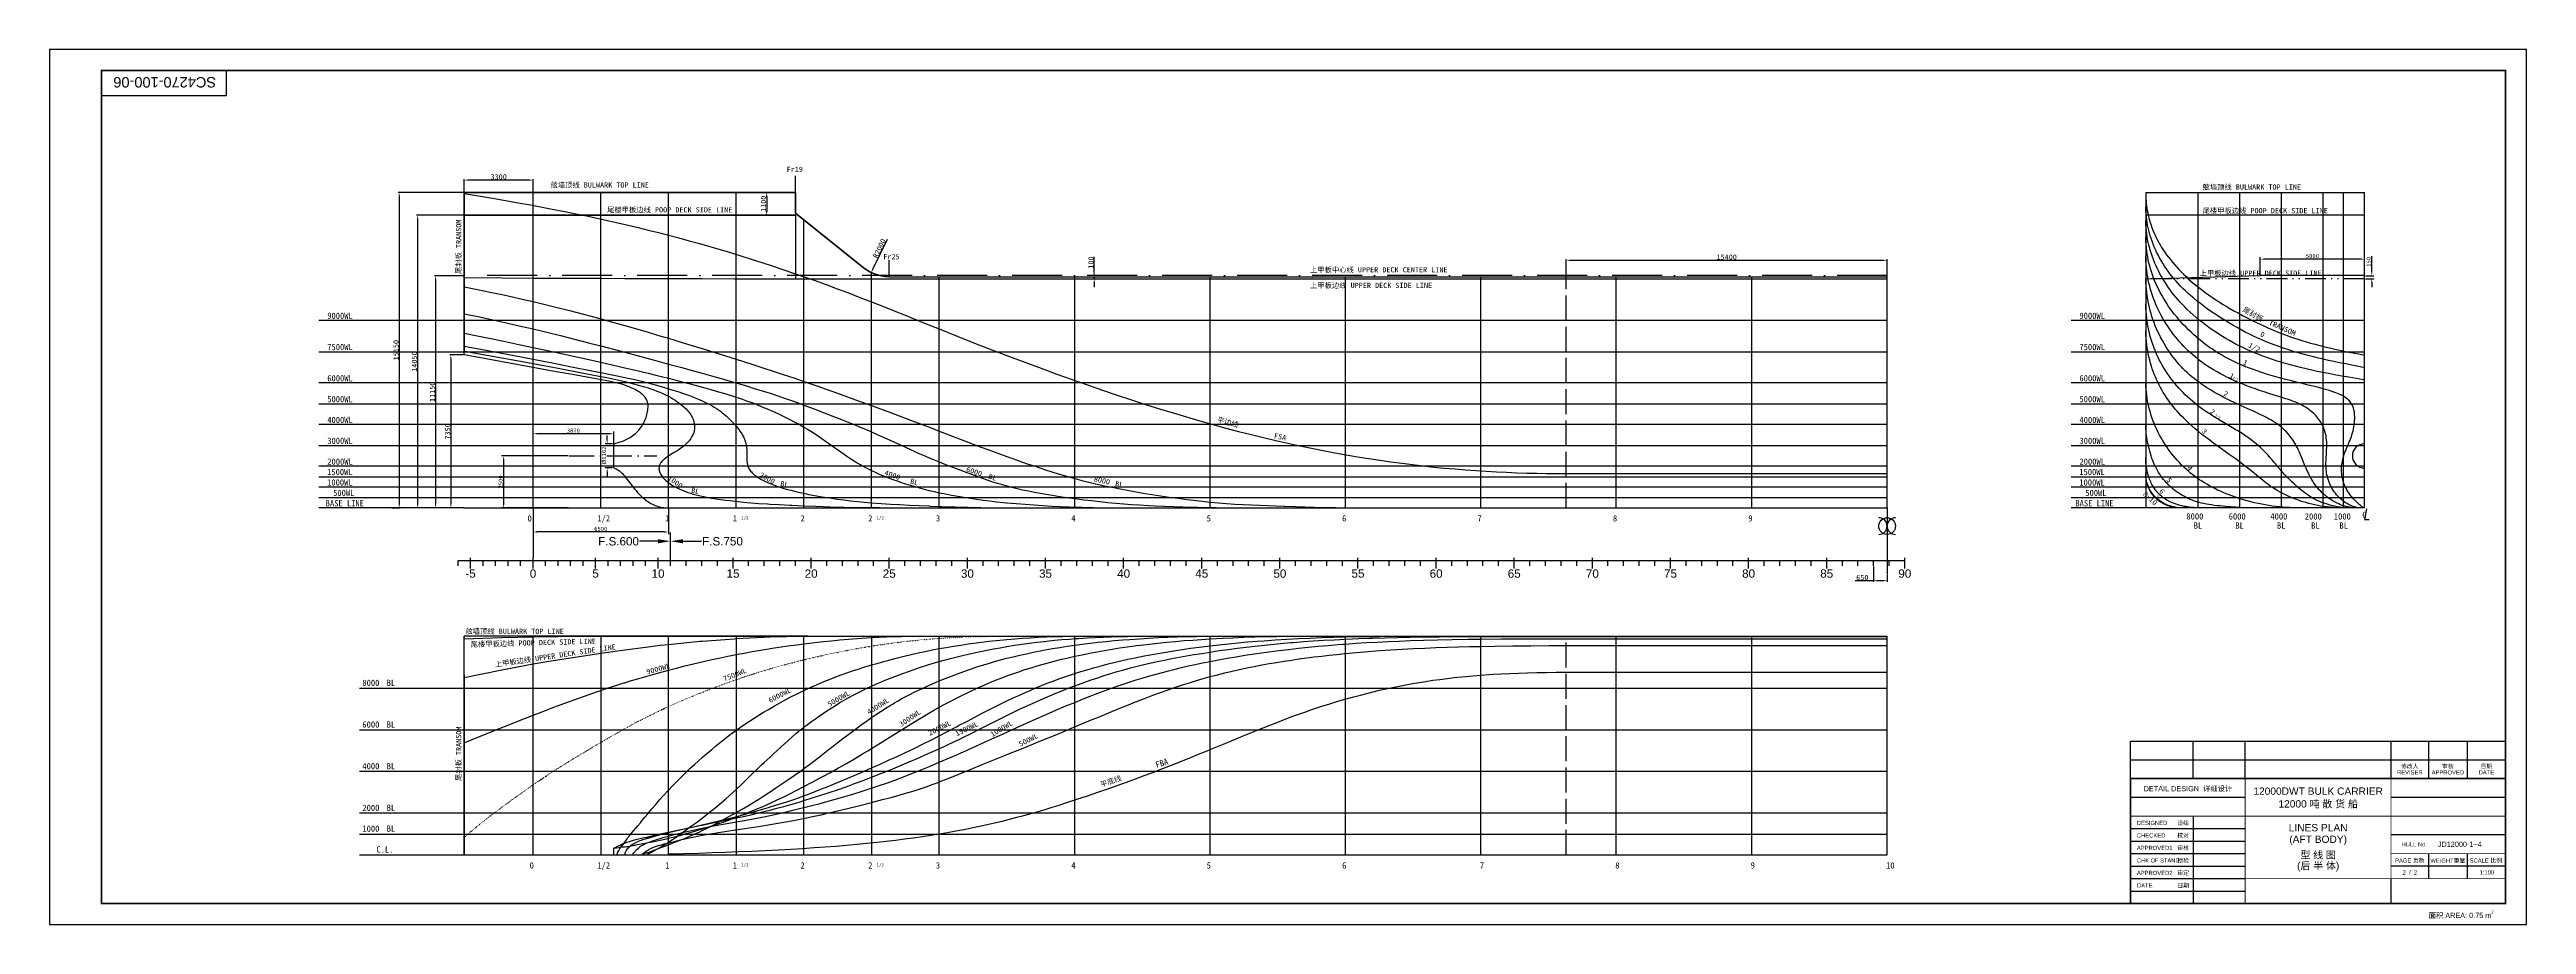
# Model space of a CAD drawing. Header units: millimetres. Extents: x -75152 to 353425, y 12138 to 222005.
# Drawn here: x 216207 to 335107, y 56138 to 98138 of the extents above; entities that cross this region are included whole.
import ezdxf
from ezdxf.enums import TextEntityAlignment as Align

# ---------------------------------------------------------------- set-up
doc = ezdxf.new("R2010")
doc.units = ezdxf.units.MM
for name, pattern in [('ACAD_ISO02W100', [15, 12, -3]), ('ACAD_ISO07W100', [3.5, 0.5, -3]), ('ACAD_ISO10W100', [18, 12, -3, 0, -3]), ('PHANTOM102', [3.7, 2, -0.5, 0.1, -0.5, 0.1, -0.5])]:
    doc.linetypes.add(name, pattern=pattern)
for name, color, linetype in [('11', 7, 'Continuous'), ('11TEXTE', 4, 'Continuous'), ('13DIMENSION', 9, 'Continuous'), ('DIMENSION', 221, 'Continuous'), ('WATER LINE', 62, 'Continuous')]:
    doc.layers.add(name, color=color, linetype=linetype)
doc.styles.add('SWISS721LIGHTBT', font='swissl.ttf')
doc.dimstyles.new('ISO-25', dxfattribs={"dimtxt": 250, "dimasz": 200, "dimexe": 50, "dimexo": 30, "dimgap": 30, "dimtad": 1, "dimdec": 3, "dimdsep": 46, "dimtxsty": 'Standard', "dimcen": 2.5, "dimadec": 0, "dimazin": 0, "dimtfac": 1, "dimtdec": 3, "dimtmove": 0, "dimatfit": 3, "dimfxl": 1, "dimarcsym": 0})
doc.dimstyles.get("Standard").update_dxf_attribs({"dimtxt": 200, "dimasz": 200, "dimexe": 100, "dimexo": 50, "dimgap": 50, "dimtad": 1, "dimdec": 0, "dimzin": 0, "dimdsep": 46, "dimtxsty": 'Standard', "dimcen": 1, "dimadec": 0, "dimazin": 0, "dimtfac": 1, "dimtdec": 0, "dimtofl": 0, "dimtmove": 0, "dimatfit": 3, "dimfxl": 1, "dimtolj": 1, "dimtzin": 0, "dimarcsym": 0})

msp = doc.modelspace()

# ---------------------------------------------------------------- texts
at = {"color": 1, "style": 'SWISS721LIGHTBT'}
msp.add_text('SC4270-100-06', height=500, rotation=180, dxfattribs=at).set_placement((221735.2008, 96566.362), align=Align.MIDDLE)
for s, p in [('Fr19', (251590.4404, 92266.3964)), ('Fr25', (256229.3155, 88069.9746))]:
    msp.add_text(s, height=250).set_placement(p)
at = {"color": 52}
for s, p in [('9000WL', (229538.6899, 85208.2823)), ('7500WL', (229538.6899, 83708.2823)), ('6000WL', (229538.6899, 82208.2823)), ('5000WL', (229538.6899, 81208.2823)), ('4000WL', (229538.6899, 80208.2823)), ('3000WL', (229538.6899, 79208.2823)), ('2000WL', (229538.6899, 78208.2823)), ('1500WL', (229531.7507, 77708.2823)), ('1000WL', (229531.7507, 77208.2823)), ('BASE LINE', (229462.213, 76208.2823)), ('500WL', (229819.3844, 76708.2823))]:
    msp.add_text(s, height=300, dxfattribs=at).set_placement(p)
at = {"style": 'SWISS721LIGHTBT'}
for s, height, p in [('REVISER', 200, (329506.5908, 63438.493)), ('修改人', 200, (329506.5908, 63738.493)), ('APPROVED', 200, (331331.5908, 63438.493)), ('审核', 200, (331331.5908, 63738.493)), ('DATE', 200, (333181.5908, 63438.493)), ('日期', 200, (333181.5908, 63738.493)), ('DETAIL DESIGN  详细设计', 250, (318856.5908, 62663.493)), ('12000DWT BULK CARRIER', 350, (325106.5908, 62538.493)), ('12000 吨 散 货 船', 350, (325106.5908, 61938.493)), ('LINES PLAN', 350, (325106.5908, 60784.6075)), ('(AFT BODY)', 350, (325106.5908, 60184.6075)), ('型 线 图', 350, (325106.5908, 59484.6075)), ('JD12000-1~4', 250, (331906.5908, 59988.493)), ('(后 半 体)', 350, (325106.5908, 58937.424)), ('PAGE 页数', 200, (329506.5908, 59213.493)), ('2  /  2', 200, (329506.5908, 58638.493)), ('WEIGHT重量', 200, (331331.5908, 59213.493)), ('SCALE 比例', 200, (333156.5908, 59213.493)), ('1:100', 200, (333206.5908, 58638.493))]:
    msp.add_text(s, height=height, dxfattribs=at).set_placement(p, align=Align.MIDDLE)
for s, p in [('DESIGNED', (316406.5908, 61013.493)), ('APPROVED1', (316406.5908, 59813.493)), ('CHECKED', (316406.5908, 60413.493)), ('HULL No.', (329106.5908, 59988.493)), ('APPROVED2', (316406.5908, 58613.493)), ('DATE', (316406.5908, 58013.493))]:
    msp.add_text(s, height=200, dxfattribs=at).set_placement(p, align=Align.MIDDLE_LEFT)
for s, p in [('设绘', (318906.5908, 61013.493)), ('校对', (318906.5908, 60413.493)), ('审核', (318906.5908, 59813.493)), ('标检', (318906.5908, 59213.493)), ('审定', (318906.5908, 58613.493)), ('日期', (318906.5908, 58013.493))]:
    msp.add_text(s, height=200, dxfattribs=at).set_placement(p, align=Align.MIDDLE_RIGHT)
at = {"style": 'SWISS721LIGHTBT', "width": 0.9}
msp.add_text('CHK OF STAND.', height=200, dxfattribs=at).set_placement((316406.5908, 59213.493), align=Align.MIDDLE_LEFT)
at = {"color": 1, "style": 'SWISS721LIGHTBT'}
msp.add_text('面积 AREA: 0.75 m', height=250, dxfattribs=at).set_placement((333422.5812, 56573.0529), align=Align.MIDDLE_RIGHT)
msp.add_text('2', height=150, dxfattribs=at).set_placement((333413.5107, 56725.8553), align=Align.MIDDLE_LEFT)
at = {"layer": '11TEXTE'}
for s, height, rotation, p in [('FSA', 250, 348.390030234, (274967.4046, 79488.3178)), ('1000', 250, 324.611404327, (245857.0889, 77507.0726)), ('2000', 250, 330.984772108, (250259.9441, 77645.0407)), ('BL', 250, 346.434070583, (251264.2691, 77199.7073)), ('4000', 250, 340.847994338, (256259.0024, 77723.4541)), ('BL', 250, 343.345123437, (257494.9587, 77315.3324)), ('6000', 250, 341.542691723, (260183.9568, 77891.0194)), ('BL', 250, 343.191686011, (261251.5269, 77549.4377)), ('8000', 250, 347.613656921, (266320.3742, 77416.6707)), ('BL', 250, 349.561876021, (267343.946, 77195.9836)), ('BL', 250, 346.092150511, (246985.876, 76879.3016)), ('9000WL', 250, 15.458421279, (244894.8488, 68140.0489)), ('7500WL', 250, 21.833762409, (248605.3846, 67801.7289)), ('6000WL', 250, 27.066909196, (250792.993, 66770.6736)), ('5000WL', 250, 30.31436033, (253641.031, 66577.8237)), ('4000WL', 250, 32.471952057, (255546.8719, 66201.6742)), ('3000WL', 250, 34.365123805, (257091.6177, 65613.7837)), ('2000WL', 250, 26.821049048, (258466.9448, 65194.1042)), ('1500WL', 250, 25.837853605, (259757.5559, 65166.8839)), ('1000WL', 250, 31.078225008, (261466.353, 65131.7002)), ('500WL', 250, 26.469183431, (262809.9739, 64668.0977)), ('FBA', 300, 16.569974666, (269346.4453, 63653.5907))]:
    msp.add_text(s, height=height, rotation=rotation, dxfattribs=at).set_placement(p)
at = {"layer": '11TEXTE', "style": 'SWISS721LIGHTBT'}
for s, p in [('F.S.600', (243519.9142, 74533.2353)), ('F.S.750', (248510.6691, 74533.2353))]:
    msp.add_text(s, height=400, dxfattribs=at).set_placement(p, align=Align.MIDDLE)
at = {"layer": '11TEXTE', "char_height": 250, "attachment_point": 7}
for s, insert, width in [('{\\f宋体|b0|i0|c134|p2;舷墙顶线} BULWARK TOP LINE', (240254.4281, 91482.9103), 5619.405347), ('{\\f宋体|b0|i0|c134|p2;舷墙顶线 BULWARK TOP LINE}', (319560.5129, 91381.2317), 7530.551), ('{\\f宋体|b0|i0|c134|p2;尾楼甲板边线 POOP DECK SIDE LINE}', (242973.3889, 90290.5666), 7530.551), ('{\\f宋体|b0|i0|c134|p2;尾楼甲板边线 POOP DECK SIDE LINE}', (319560.5129, 90249.0403), 7530.551), ('{\\f宋体|b0|i0|c134|p2;上甲板中心线 UPPER DECK CENTER LINE}', (276715.8305, 87412.3726), 7530.551), ('{\\f宋体|b0|i0|c134|p2;上甲板边线 UPPER DECK SIDE LINE}', (276715.8305, 86662.1425), 7530.551), ('{\\f宋体|b0|i0|c134|p2;上甲板边线 UPPER DECK SIDE LINE}', (319419.9915, 87250.0397), 7530.551), ('{\\f宋体|b0|i0|c134|p2;舷墙顶线} BULWARK TOP LINE', (236170.1014, 70056.8308), 5619.405347)]:
    msp.add_mtext(s, dxfattribs=dict(at, insert=insert, width=width))
at = {"layer": '11TEXTE', "char_height": 250}
for s, insert, width, attachment_point, rotation in [('{\\f宋体|b0|i0|c134|p2;尾封板} TRANSOM', (235998.4776, 87361.4068), 3444.210252, 7, 90), ('{\\f宋体|b0|i0|c134|p2; 尾封板}', (321275.8593, 85650.1783), 1574.738668, 7, 330.951306639), ('{\\fRomanS|b0|i0|c134|p2;平边线}', (272294.7224, 80509.2065), 1067.895, 1, 344.27368664), ('{\\f宋体|b0|i0|c134|p2;尾楼甲板边线 POOP DECK SIDE LINE}', (236426.9396, 69433.5677), 16940.375217, 7, 1.427557091), ('{\\f宋体|b0|i0|c134|p2;上甲板边线} UPPER DECK SIDE LINE', (237611.3384, 68466.8913), 6959.928411, 7, 8.349977371), ('{\\f宋体|b0|i0|c134|p2;尾封板} TRANSOM', (235998.4776, 63024.6726), 3444.210252, 7, 90), ('{\\fRomanS|b0|i0|c134|p2;平底线}', (266611.6232, 62954.7804), 1067.895, 1, 19)]:
    msp.add_mtext(s, dxfattribs=dict(at, insert=insert, width=width, attachment_point=attachment_point, rotation=rotation))
at = {"layer": 'WATER LINE', "color": 52}
for s, p in [('9000WL', (313648.117, 85208.2823)), ('7500WL', (313648.117, 83708.2823)), ('6000WL', (313648.117, 82208.2823)), ('5000WL', (313648.117, 81208.2823)), ('4000WL', (313648.117, 80208.2823)), ('3000WL', (313648.117, 79208.2823)), ('2000WL', (313648.117, 78208.2823)), ('1500WL', (313641.1778, 77708.2823)), ('1000WL', (313641.1778, 77208.2823)), ('BASE LINE', (313452.8844, 76208.2823)), ('500WL', (313928.8114, 76708.2823)), ('8000', (318782.8042, 75579.1346)), ('BL', (319133.0905, 75137.5601)), ('6000', (320813.0328, 75576.2409)), ('BL', (321133.0905, 75137.5601)), ('4000', (322812.7433, 75576.2409)), ('BL', (323133.0905, 75137.5601)), ('2000', (324465.0546, 75576.2409)), ('BL', (324771.9529, 75137.5601)), ('1000', (325860.1144, 75576.2409)), ('BL', (326129.625, 75137.5601)), ('C ', (327225.0987, 75652.3342)), ('8000', (231224.8439, 67589.1332)), ('BL', (232391.3675, 67589.1332)), ('6000', (231224.8439, 65589.1332)), ('BL', (232391.3675, 65589.1336)), ('4000', (231224.8439, 63589.1332)), ('BL', (232391.3675, 63589.1336)), ('2000', (231224.8439, 61589.1332)), ('BL', (232391.3675, 61589.1336)), ('1000', (231224.8439, 60589.1332)), ('BL', (232391.3675, 60589.1343)), ('C.L.', (231900.2901, 59589.1332))]:
    msp.add_text(s, height=300, dxfattribs=at).set_placement(p)
at = {"layer": 'WATER LINE'}
for s, height, rotation, p in [('0', 250, 336.049478153, (322301.2759, 84387.868)), ('TRANSOM', 250, 336.049478153, (322717.2204, 84942.5201)), ('1', 250, 336.049478153, (321477.6296, 83041.2353)), ('1/2', 250, 332.744346393, (321729.6845, 83866.3028)), ('1', 250, 332.861109581, (320818.434, 82403.8386)), ('1/2', 120, 331.590606507, (320998.9233, 82357.6471)), ('2', 250, 321.127755055, (319885.1937, 80717.1876)), ('2', 250, 333.653257905, (320536.5581, 81544.3674)), ('3', 250, 317.823433975, (319503.2942, 79785.5831)), ('1/2', 120, 326.91057375, (320143.7266, 80549.9372)), ('5', 250, 309.308325262, (317803.3855, 77468.9171)), ('4', 250, 306.926451861, (318795.4729, 78035.7882)), ('8~10', 250, 317.686247429, (316673.6025, 76767.8481)), ('7', 150, 321.978183444, (317303.216, 76663.5196)), ('6', 250, 310.526525181, (317455.8899, 76920.4566))]:
    msp.add_text(s, height=height, rotation=rotation, dxfattribs=at).set_placement(p)
for s, height, p in [('0', 300, (239152.8005, 75484.0415)), ('1/2', 300, (242503.2811, 75484.0415)), ('1', 300, (245753.2811, 75484.0415)), ('1', 300, (249003.2811, 75484.0415)), ('1/2', 150, (249404.3204, 75585.5617)), ('2', 300, (252253.2811, 75484.0415)), ('2', 300, (255503.2811, 75484.0415)), ('1/2', 150, (255904.3204, 75585.5617)), ('3', 300, (258753.2811, 75484.0415)), ('4 ', 300, (265253.2811, 75484.0415)), ('5', 300, (271753.2811, 75484.0415)), ('6', 300, (278253.2811, 75484.0415)), ('7', 300, (284753.2811, 75484.0415)), ('8', 300, (291253.2811, 75484.0415)), ('9', 300, (297753.2811, 75484.0415)), ('0', 300, (239253.2811, 58824.0409)), ('1/2', 300, (242503.2811, 58824.0409)), ('1', 300, (245753.2811, 58824.0409)), ('1', 300, (249003.2811, 58824.0409)), ('1/2', 150, (249404.3204, 58925.5611)), ('2', 300, (252253.2811, 58824.0409)), ('2', 300, (255503.2811, 58824.0409)), ('1/2', 150, (255904.3204, 58925.5611)), ('3', 300, (258753.2811, 58824.0409)), ('4 ', 300, (265253.2811, 58824.0409)), ('5', 300, (271753.2811, 58824.0409)), ('6', 300, (278253.2811, 58824.0409)), ('7', 300, (284864.2812, 58824.0409)), ('8', 300, (291364.2812, 58824.0409)), ('9', 300, (297864.2812, 58824.0409)), ('10', 300, (304364.2812, 58824.0409))]:
    msp.add_text(s, height=height, dxfattribs=at).set_placement(p)

# ---------------------------------------------------------------- blocks, each defined once
blk = doc.blocks.new('FRAMENUMBER')
for p, q in [((-3000, -500), (-3000, 0)), ((0, -500), (0, 0)), ((3000, -500), (3000, 0)), ((6000, -500), (6000, 0)), ((9600, -500), (9600, 0)), ((13350, -500), (13350, 0)), ((17100, -500), (17100, 0)), ((20850, -500), (20850, 0)), ((24600, -500), (24600, 0)), ((28350, -500), (28350, 0)), ((32100, -500), (32100, 0)), ((35850, -500), (35850, 0)), ((39600, -500), (39600, 0)), ((43350, -500), (43350, 0)), ((47100, -500), (47100, 0)), ((50850, -500), (50850, 0)), ((54600, -500), (54600, 0)), ((58350, -500), (58350, 0)), ((62100, -500), (62100, 0)), ((65850, -500), (65850, 0)), ((-3600, -375), (-3600, -125)), ((-2400, -375), (-2400, -125)), ((-1800, -375), (-1800, -125)), ((-1200, -375), (-1200, -125)), ((-600, -375), (-600, -125)), ((600, -375), (600, -125)), ((1200, -375), (1200, -125)), ((1800, -375), (1800, -125)), ((2400, -375), (2400, -125)), ((3600, -375), (3600, -125)), ((4200, -375), (4200, -125)), ((4800, -375), (4800, -125)), ((5400, -375), (5400, -125)), ((6600, -375), (6600, -125)), ((7350, -375), (7350, -125)), ((8100, -375), (8100, -125)), ((8850, -375), (8850, -125)), ((10350, -375), (10350, -125)), ((11100, -375), (11100, -125)), ((11850, -375), (11850, -125)), ((12600, -375), (12600, -125)), ((14100, -375), (14100, -125)), ((14850, -375), (14850, -125)), ((15600, -375), (15600, -125)), ((16350, -375), (16350, -125)), ((17850, -375), (17850, -125)), ((18600, -375), (18600, -125)), ((19350, -375), (19350, -125)), ((20100, -375), (20100, -125)), ((21600, -375), (21600, -125)), ((22350, -375), (22350, -125)), ((23100, -375), (23100, -125)), ((23850, -375), (23850, -125)), ((25350, -375), (25350, -125)), ((26100, -375), (26100, -125)), ((26850, -375), (26850, -125)), ((27600, -375), (27600, -125)), ((29100, -375), (29100, -125)), ((29850, -375), (29850, -125)), ((30600, -375), (30600, -125)), ((31350, -375), (31350, -125)), ((32850, -375), (32850, -125)), ((33600, -375), (33600, -125)), ((34350, -375), (34350, -125)), ((35100, -375), (35100, -125)), ((36600, -375), (36600, -125)), ((37350, -375), (37350, -125)), ((38100, -375), (38100, -125)), ((38850, -375), (38850, -125)), ((40350, -375), (40350, -125)), ((41100, -375), (41100, -125)), ((41850, -375), (41850, -125)), ((42600, -375), (42600, -125)), ((44100, -375), (44100, -125)), ((44850, -375), (44850, -125)), ((45600, -375), (45600, -125)), ((46350, -375), (46350, -125)), ((47850, -375), (47850, -125)), ((48600, -375), (48600, -125)), ((49350, -375), (49350, -125)), ((50100, -375), (50100, -125)), ((51600, -375), (51600, -125)), ((52350, -375), (52350, -125)), ((53100, -375), (53100, -125)), ((53850, -375), (53850, -125)), ((55350, -375), (55350, -125)), ((56100, -375), (56100, -125)), ((56850, -375), (56850, -125)), ((57600, -375), (57600, -125)), ((59100, -375), (59100, -125)), ((59850, -375), (59850, -125)), ((60600, -375), (60600, -125)), ((61350, -375), (61350, -125)), ((62850, -375), (62850, -125)), ((63600, -375), (63600, -125)), ((64350, -375), (64350, -125)), ((65100, -375), (65100, -125))]:
    blk.add_line(p, q)
at = {"layer": '11TEXTE', "style": 'SWISS721LIGHTBT'}
for s, p in [('-5', (-3000, -750)), ('0', (0, -750)), ('5', (3000, -750)), ('10', (6000, -750)), ('15', (9600, -750)), ('20', (13350, -750)), ('25', (17100, -750)), ('30', (20850, -750)), ('35', (24600, -750)), ('40', (28350, -750)), ('45', (32100, -750)), ('50', (35850, -750)), ('55', (39600, -750)), ('60', (43350, -750)), ('65', (47100, -750)), ('70', (50850, -750)), ('75', (54600, -750)), ('80', (58350, -750)), ('85', (62100, -750)), ('90', (65850, -750))]:
    blk.add_text(s, height=400, dxfattribs=at).set_placement(p, align=Align.MIDDLE)
blk = doc.blocks.new('*D2')
at = {"layer": 'DEFPOINTS', "color": 0, "transparency": 16777216}
for p in [(241155, 78633), (238006, 76133), (241155, 76133)]:
    blk.add_point(p, dxfattribs=at)
at = {"layer": 'DIMENSION', "color": 0, "lineweight": -2, "transparency": 16777216}
for p, q in [((241105, 78633), (237906, 78633)), ((238006, 78433), (238006, 76333)), ((241105, 76133), (237906, 76133))]:
    blk.add_line(p, q, dxfattribs=at)
at = {"layer": 'DIMENSION', "color": 0, "transparency": 16777216}
for points in [[(237973, 78433), (238039, 78433), (238006, 78633)], [(237973, 76333), (238039, 76333), (238006, 76133)]]:
    blk.add_solid(points, dxfattribs=at)
at = {"layer": 'DIMENSION', "color": 0, "transparency": 16777216, "insert": (237856, 77383), "char_height": 200, "attachment_point": 5, "rotation": 90}
blk.add_mtext('\\A1;2500', dxfattribs=at)
blk = doc.blocks.new('*D3')
at = {"layer": 'DEFPOINTS', "color": 0, "transparency": 16777216}
for p in [(243287, 79214), (242974, 78052), (243287, 78052)]:
    blk.add_point(p, dxfattribs=at)
at = {"layer": 'DIMENSION', "color": 0, "lineweight": -2, "transparency": 16777216}
for p, q in [((243237, 79214), (242874, 79214)), ((242974, 79414), (242974, 79614)), ((243237, 78052), (242874, 78052)), ((242974, 77852), (242974, 77652))]:
    blk.add_line(p, q, dxfattribs=at)
at = {"layer": 'DIMENSION', "color": 0, "transparency": 16777216}
for points in [[(242941, 79414), (243008, 79414), (242974, 79214)], [(242941, 77852), (243008, 77852), (242974, 78052)]]:
    blk.add_solid(points, dxfattribs=at)
at = {"layer": 'DIMENSION', "color": 0, "transparency": 16777216, "insert": (242824, 78649), "char_height": 200, "attachment_point": 5, "rotation": 90}
blk.add_mtext('\\A1;%%c1162', dxfattribs=at)
blk = doc.blocks.new('*D7')
at = {"color": 0, "lineweight": -2, "transparency": 16777216}
for p, q in [((303767, 72641), (302882, 72641)), ((303767, 73328), (303767, 72591)), ((304217, 72641), (303967, 72641)), ((304417, 72925), (304417, 72591))]:
    blk.add_line(p, q, dxfattribs=at)
at = {"color": 0, "transparency": 16777216}
for points in [[(303967, 72674), (303967, 72608), (303767, 72641)], [(304217, 72674), (304217, 72608), (304417, 72641)]]:
    blk.add_solid(points, dxfattribs=at)
at = {"layer": 'DEFPOINTS', "color": 0, "transparency": 16777216}
for p in [(303767, 73358), (303767, 72641), (304417, 72955)]:
    blk.add_point(p, dxfattribs=at)
at = {"color": 0, "transparency": 16777216, "insert": (303224, 72796), "char_height": 250, "attachment_point": 5}
blk.add_mtext('650', dxfattribs=at)
blk = doc.blocks.new('*D12')
at = {"layer": 'DEFPOINTS', "color": 0, "transparency": 16777216}
for p in [(236117, 91870), (236117, 91283), (239417, 91283)]:
    blk.add_point(p, dxfattribs=at)
at = {"layer": 'DIMENSION', "color": 0, "lineweight": -2, "transparency": 16777216}
for p, q in [((236117, 91313), (236117, 91920)), ((239217, 91870), (236317, 91870)), ((239417, 91313), (239417, 91920))]:
    blk.add_line(p, q, dxfattribs=at)
at = {"layer": 'DIMENSION', "color": 0, "transparency": 16777216}
for points in [[(236317, 91904), (236317, 91837), (236117, 91870)], [(239217, 91904), (239217, 91837), (239417, 91870)]]:
    blk.add_solid(points, dxfattribs=at)
at = {"layer": 'DIMENSION', "color": 0, "transparency": 16777216, "insert": (237767, 92025), "char_height": 250, "attachment_point": 5}
blk.add_mtext('3300', dxfattribs=at)
blk = doc.blocks.new('*D13')
at = {"layer": 'DEFPOINTS', "color": 0, "transparency": 16777216}
for p in [(236117, 87283), (234737, 76133), (236117, 76133)]:
    blk.add_point(p, dxfattribs=at)
at = {"layer": 'DIMENSION', "color": 0, "lineweight": -2, "transparency": 16777216}
for p, q in [((236087, 87283), (234687, 87283)), ((234737, 87083), (234737, 76333)), ((236087, 76133), (234687, 76133))]:
    blk.add_line(p, q, dxfattribs=at)
at = {"layer": 'DIMENSION', "color": 0, "transparency": 16777216}
for points in [[(234704, 87083), (234771, 87083), (234737, 87283)], [(234704, 76333), (234771, 76333), (234737, 76133)]]:
    blk.add_solid(points, dxfattribs=at)
at = {"layer": 'DIMENSION', "color": 0, "transparency": 16777216, "insert": (234582, 81708), "char_height": 250, "attachment_point": 5, "rotation": 90}
blk.add_mtext('11150', dxfattribs=at)
blk = doc.blocks.new('*D14')
at = {"layer": 'DEFPOINTS', "color": 0, "transparency": 16777216}
for p in [(236117, 90183), (233877, 76133), (234687, 76133)]:
    blk.add_point(p, dxfattribs=at)
at = {"layer": 'DIMENSION', "color": 0, "lineweight": -2, "transparency": 16777216}
for p, q in [((236087, 90183), (233827, 90183)), ((233877, 89983), (233877, 76333)), ((234657, 76133), (233827, 76133))]:
    blk.add_line(p, q, dxfattribs=at)
at = {"layer": 'DIMENSION', "color": 0, "transparency": 16777216}
for points in [[(233844, 89983), (233911, 89983), (233877, 90183)], [(233844, 76333), (233911, 76333), (233877, 76133)]]:
    blk.add_solid(points, dxfattribs=at)
at = {"layer": 'DIMENSION', "color": 0, "transparency": 16777216, "insert": (233722, 83158), "char_height": 250, "attachment_point": 5, "rotation": 90}
blk.add_mtext('14050', dxfattribs=at)
blk = doc.blocks.new('*D15')
at = {"layer": 'DEFPOINTS', "color": 0, "transparency": 16777216}
for p in [(236117, 91283), (232608, 76133), (232993, 76133)]:
    blk.add_point(p, dxfattribs=at)
at = {"layer": 'DIMENSION', "color": 0, "lineweight": -2, "transparency": 16777216}
for p, q in [((236087, 91283), (232943, 91283)), ((232993, 91083), (232993, 76333)), ((232638, 76133), (233043, 76133))]:
    blk.add_line(p, q, dxfattribs=at)
at = {"layer": 'DIMENSION', "color": 0, "transparency": 16777216}
for points in [[(232960, 91083), (233027, 91083), (232993, 91283)], [(232960, 76333), (233027, 76333), (232993, 76133)]]:
    blk.add_solid(points, dxfattribs=at)
at = {"layer": 'DIMENSION', "color": 0, "transparency": 16777216, "insert": (232838, 83708), "char_height": 250, "attachment_point": 5, "rotation": 90}
blk.add_mtext('15150', dxfattribs=at)
blk = doc.blocks.new('*D20')
at = {"layer": 'DEFPOINTS', "color": 0, "transparency": 16777216}
for p in [(236117, 83483), (235472, 76133), (236081, 76133)]:
    blk.add_point(p, dxfattribs=at)
at = {"layer": 'DIMENSION', "color": 0, "lineweight": -2, "transparency": 16777216}
for p, q in [((236087, 83483), (235422, 83483)), ((235472, 83283), (235472, 76333)), ((236051, 76133), (235422, 76133))]:
    blk.add_line(p, q, dxfattribs=at)
at = {"layer": 'DIMENSION', "color": 0, "transparency": 16777216}
for points in [[(235439, 83283), (235505, 83283), (235472, 83483)], [(235439, 76333), (235505, 76333), (235472, 76133)]]:
    blk.add_solid(points, dxfattribs=at)
at = {"layer": 'DIMENSION', "color": 0, "transparency": 16777216, "insert": (235317, 79808), "char_height": 250, "attachment_point": 5, "rotation": 90}
blk.add_mtext('7350', dxfattribs=at)
blk = doc.blocks.new('*D22')
at = {"layer": 'DEFPOINTS', "color": 0, "transparency": 16777216}
for p in [(239417, 79695), (239417, 79183), (243287, 79183)]:
    blk.add_point(p, dxfattribs=at)
at = {"layer": 'DIMENSION', "color": 0, "lineweight": -2, "transparency": 16777216}
for p, q in [((239417, 79233), (239417, 79795)), ((243087, 79695), (239617, 79695)), ((243287, 79233), (243287, 79795))]:
    blk.add_line(p, q, dxfattribs=at)
at = {"layer": 'DIMENSION', "color": 0, "transparency": 16777216}
for points in [[(239617, 79728), (239617, 79661), (239417, 79695)], [(243087, 79728), (243087, 79661), (243287, 79695)]]:
    blk.add_solid(points, dxfattribs=at)
at = {"layer": 'DIMENSION', "color": 0, "transparency": 16777216, "insert": (241352, 79845), "char_height": 200, "attachment_point": 5}
blk.add_mtext('\\A1;3870', dxfattribs=at)
blk = doc.blocks.new('*D23')
at = {"layer": 'DEFPOINTS', "color": 0, "transparency": 16777216}
for p in [(250631, 91283), (250631, 90183), (250631, 90183)]:
    blk.add_point(p, dxfattribs=at)
at = {"layer": 'DIMENSION', "color": 0, "lineweight": -2, "transparency": 16777216}
for p, q in [((250601, 91283), (250581, 91283)), ((250631, 91083), (250631, 90383)), ((250601, 90183), (250581, 90183))]:
    blk.add_line(p, q, dxfattribs=at)
at = {"layer": 'DIMENSION', "color": 0, "transparency": 16777216}
for points in [[(250598, 91083), (250665, 91083), (250631, 91283)], [(250598, 90383), (250665, 90383), (250631, 90183)]]:
    blk.add_solid(points, dxfattribs=at)
at = {"layer": 'DIMENSION', "color": 0, "transparency": 16777216, "insert": (250476, 90733), "char_height": 250, "attachment_point": 5, "rotation": 90}
blk.add_mtext('1100', dxfattribs=at)
blk = doc.blocks.new('*D24')
at = {"layer": 'DEFPOINTS', "color": 0, "transparency": 16777216}
for p in [(266283, 87233), (266283, 87133), (266352, 87133)]:
    blk.add_point(p, dxfattribs=at)
at = {"layer": 'DIMENSION', "color": 0, "lineweight": -2, "transparency": 16777216}
for p, q in [((266352, 87433), (266352, 88193)), ((266313, 87233), (266402, 87233)), ((266313, 87133), (266402, 87133)), ((266352, 87133), (266352, 87233)), ((266352, 86933), (266352, 86733))]:
    blk.add_line(p, q, dxfattribs=at)
at = {"layer": 'DIMENSION', "color": 0, "transparency": 16777216}
for points in [[(266318, 87433), (266385, 87433), (266352, 87233)], [(266318, 86933), (266385, 86933), (266352, 87133)]]:
    blk.add_solid(points, dxfattribs=at)
at = {"layer": 'DIMENSION', "color": 0, "transparency": 16777216, "insert": (266197, 87913), "char_height": 250, "attachment_point": 5, "rotation": 90}
blk.add_mtext('100', dxfattribs=at)
blk = doc.blocks.new('*D26')
at = {"color": 0, "transparency": 16777216}
blk.add_line((256415, 89024), (255735, 87612), dxfattribs=at)
blk.add_solid([(255704, 87627), (255765, 87598), (255648, 87432)], dxfattribs=at)
at = {"layer": 'DEFPOINTS', "color": 0, "transparency": 16777216}
for p in [(256517, 89233), (255648, 87432)]:
    blk.add_point(p, dxfattribs=at)
at = {"color": 0, "transparency": 16777216, "insert": (256037, 88595), "char_height": 250, "attachment_point": 5, "rotation": 64.24822}
blk.add_mtext('R2000', dxfattribs=at)
blk = doc.blocks.new('*D30')
at = {"layer": 'DEFPOINTS', "color": 0, "transparency": 16777216}
for p in [(289017, 88019), (289017, 87133), (304417, 87133)]:
    blk.add_point(p, dxfattribs=at)
at = {"layer": 'DIMENSION', "color": 0, "lineweight": -2, "transparency": 16777216}
for p, q in [((289017, 87163), (289017, 88069)), ((304217, 88019), (289217, 88019)), ((304417, 87163), (304417, 88069))]:
    blk.add_line(p, q, dxfattribs=at)
at = {"layer": 'DIMENSION', "color": 0, "transparency": 16777216}
for points in [[(289217, 88053), (289217, 87986), (289017, 88019)], [(304217, 88053), (304217, 87986), (304417, 88019)]]:
    blk.add_solid(points, dxfattribs=at)
at = {"layer": 'DIMENSION', "color": 0, "transparency": 16777216, "insert": (296717, 88174), "char_height": 250, "attachment_point": 5}
blk.add_mtext('15400', dxfattribs=at)
blk = doc.blocks.new('*D32')
at = {"layer": 'DEFPOINTS', "color": 0, "transparency": 16777216}
for p in [(239417, 76133), (245917, 76133), (239417, 74980)]:
    blk.add_point(p, dxfattribs=at)
at = {"layer": 'DIMENSION', "color": 0, "lineweight": -2, "transparency": 16777216}
for p, q in [((239417, 76083), (239417, 74880)), ((245717, 74980), (239617, 74980)), ((245917, 76083), (245917, 74880))]:
    blk.add_line(p, q, dxfattribs=at)
at = {"layer": 'DIMENSION', "color": 0, "transparency": 16777216}
for points in [[(239617, 75013), (239617, 74947), (239417, 74980)], [(245717, 75013), (245717, 74947), (245917, 74980)]]:
    blk.add_solid(points, dxfattribs=at)
at = {"layer": 'DIMENSION', "color": 0, "transparency": 16777216, "insert": (242667, 75130), "char_height": 200, "attachment_point": 5}
blk.add_mtext('\\A1;6500', dxfattribs=at)
blk = doc.blocks.new('*D37')
at = {"layer": 'DEFPOINTS', "color": 0, "transparency": 16777216}
for p in [(322331, 88078), (322331, 87283), (327331, 87133)]:
    blk.add_point(p, dxfattribs=at)
at = {"layer": 'DIMENSION', "color": 0, "lineweight": -2, "transparency": 16777216}
for p, q in [((322331, 87333), (322331, 88178)), ((327131, 88078), (322531, 88078)), ((327331, 87183), (327331, 88178))]:
    blk.add_line(p, q, dxfattribs=at)
at = {"layer": 'DIMENSION', "color": 0, "transparency": 16777216}
for points in [[(322531, 88111), (322531, 88044), (322331, 88078)], [(327131, 88111), (327131, 88044), (327331, 88078)]]:
    blk.add_solid(points, dxfattribs=at)
at = {"layer": 'DIMENSION', "color": 0, "transparency": 16777216, "insert": (324831, 88228), "char_height": 200, "attachment_point": 5}
blk.add_mtext('\\A1;5000', dxfattribs=at)
blk = doc.blocks.new('*D36')
at = {"layer": 'DEFPOINTS', "color": 0, "transparency": 16777216}
for p in [(327331, 87283), (327331, 87133), (327681, 87283)]:
    blk.add_point(p, dxfattribs=at)
at = {"layer": 'DIMENSION', "color": 0, "lineweight": -2, "transparency": 16777216}
for p, q in [((327681, 87483), (327681, 88217)), ((327381, 87283), (327781, 87283)), ((327381, 87133), (327781, 87133)), ((327681, 86933), (327681, 86733))]:
    blk.add_line(p, q, dxfattribs=at)
at = {"layer": 'DIMENSION', "color": 0, "transparency": 16777216}
for points in [[(327647, 87483), (327714, 87483), (327681, 87283)], [(327647, 86933), (327714, 86933), (327681, 87133)]]:
    blk.add_solid(points, dxfattribs=at)
at = {"layer": 'DIMENSION', "color": 0, "transparency": 16777216, "insert": (327531, 87950), "char_height": 200, "attachment_point": 5, "rotation": 90}
blk.add_mtext('\\A1;150', dxfattribs=at)
blk = doc.blocks.new('TITLE3')
for p, q in [((-12500, 5100), (-18000, 5100)), ((0, 5100), (-5500, 5100)), ((-18000, 3600), (-12500, 3600)), ((-15000, 4200), (-15000, 0)), ((-18000, 3000), (-12500, 3000)), ((-18000, 2400), (-12500, 2400)), ((0, 3300), (-5500, 3300)), ((-18000, 1800), (-12500, 1800)), ((-18000, 1200), (-12500, 1200)), ((0, 1800), (-5500, 1800)), ((-5500, 0), (-5500, 1200)), ((-18000, 600), (-12500, 600))]:
    blk.add_line(p, q)
at = {"const_width": 80}
blk.add_lwpolyline([(-18000, 0), (0, 0), (0, 6000), (-18000, 6000)], close=True, dxfattribs=at)
at = {"const_width": 40}
for points in [[(-12500, 6000), (-12500, 0)], [(-5500, 6000), (-5500, 0)], [(-18000, 4200), (0, 4200)], [(-5500, 2400), (0, 2400)], [(-12500, 1200), (0, 1200)]]:
    blk.add_lwpolyline(points, dxfattribs=at)

# ---------------------------------------------------------------- dimensions: what is measured, and where the dimension line sits
dim = msp.add_radius_dim(center=(256516.5743, 89233.3861), mpoint=(255647.6277, 87432.0167), dimstyle='ISO-25', override={"dimtmove": 1})
dim.commit()
dim.dimension.update_dxf_attribs({"geometry": '*D26', "text_midpoint": (256176.1709, 88527.7129), "dimtype": 164})
dim = msp.add_linear_dim(base=(303766.5743, 72640.9752), p1=(304416.5743, 72955.1852), p2=(303766.5743, 73357.7953), dimstyle='ISO-25')
dim.commit()
dim.dimension.update_dxf_attribs({"geometry": '*D7', "text_midpoint": (303224.0743, 72795.9752)})
at = {"layer": 'DIMENSION'}
dim = msp.add_linear_dim(base=(236116.5743, 91870.2398), p1=(239416.5743, 91283.3846), p2=(236116.5743, 91283.3846), dimstyle='ISO-25', dxfattribs=at)
dim.commit()
dim.dimension.update_dxf_attribs({"geometry": '*D12', "text_midpoint": (237766.5743, 91870.2398), "dimtype": 160})
for base, p1, p2, text, picture, middle in [((232993.1814, 76133.3831), (236116.5743, 91283.3846), (232608.0502, 76133.3831), '15150', '*D15', (232838.1814, 83708.3839)), ((250631.2227, 90183.3816), (250631.2227, 91283.3846), (250631.2227, 90183.3816), '1100', '*D23', (250476.2227, 90733.3831)), ((233877.4084, 76133.3831), (236116.5743, 90183.3816), (234687.2302, 76133.3831), '14050', '*D14', (233722.4084, 83158.3824))]:
    dim = msp.add_linear_dim(base=base, p1=p1, p2=p2, angle=90, text=text, dimstyle='ISO-25', dxfattribs=at)
    dim.commit()
    dim.dimension.update_dxf_attribs({"geometry": picture, "text_midpoint": middle})
dim = msp.add_linear_dim(base=(266351.6689, 87133.3846), p1=(266283.3348, 87233.3846), p2=(266283.3348, 87133.3846), angle=90, dimstyle='ISO-25', dxfattribs=at)
dim.commit()
dim.dimension.update_dxf_attribs({"geometry": '*D24', "text_midpoint": (266351.6689, 87913.3846), "dimtype": 160})
for base, p1, p2, dimstyle, picture, middle in [((289016.5743, 88019.2221), (304416.5743, 87133.3846), (289016.5743, 87133.3846), 'ISO-25', '*D30', (296716.5743, 88174.2221)), ((239416.5743, 79694.6245), (243286.5743, 79183.3831), (239416.5743, 79183.3831), 'STANDARD', '*D22', (241351.5743, 79844.6245)), ((239416.5743, 74980.1148), (245916.5743, 76133.4459), (239416.5743, 76133.3831), 'STANDARD', '*D32', (242666.5743, 75130.1148))]:
    dim = msp.add_linear_dim(base=base, p1=p1, p2=p2, dimstyle=dimstyle, dxfattribs=at)
    dim.commit()
    dim.dimension.update_dxf_attribs({"geometry": picture, "text_midpoint": middle})
for base, p1, p2, angle, dimstyle, picture, middle in [((322330.9156, 88077.5109), (327330.9156, 87133.3812), (322330.9156, 87283.3812), 180, 'STANDARD', '*D37', (324830.9156, 88227.5109)), ((327680.7161, 87283.3812), (327330.9156, 87133.3812), (327330.9156, 87283.3812), 90, 'STANDARD', '*D36', (327530.7161, 87950.0479)), ((234737.2302, 76133.3831), (236116.5754, 87283.3831), (236116.5754, 76133.3831), 90, 'ISO-25', '*D13', (234582.2302, 81708.3831)), ((235471.8464, 76133.3831), (236116.5743, 83483.3831), (236080.5758, 76133.3831), 90, 'ISO-25', '*D20', (235316.8464, 79808.3831)), ((238005.9389, 76133.3831), (241155.0754, 78633.3831), (241155.0754, 76133.3831), 90, 'STANDARD', '*D2', (237855.9389, 77383.3831))]:
    dim = msp.add_linear_dim(base=base, p1=p1, p2=p2, angle=angle, dimstyle=dimstyle, dxfattribs=at)
    dim.commit()
    dim.dimension.update_dxf_attribs({"geometry": picture, "text_midpoint": middle})
dim = msp.add_linear_dim(base=(242974.3573, 78052.3831), p1=(243286.5743, 79214.3831), p2=(243286.5743, 78052.3831), angle=90, text='%%c<>', dimstyle='STANDARD', dxfattribs=at)
dim.commit()
dim.dimension.update_dxf_attribs({"geometry": '*D3', "text_midpoint": (242974.3573, 78649.4595), "dimtype": 160})

# ---------------------------------------------------------------- linework, layer by layer
at = {"color": 1}
for p, q in [((224706.5908, 95938.493), (224706.5908, 97138.493)), ((218706.5908, 95938.493), (224706.5908, 95938.493)), ((289016.5743, 77783.3831), (304416.5743, 77783.3831))]:
    msp.add_line(p, q, dxfattribs=at)
for p, q in [((252016.5743, 91283.3861), (252016.5743, 92083.3861)), ((256516.5743, 87233.3846), (256516.5743, 88033.3846)), ((246016.5743, 73607.7953), (246016.5743, 74953.3319)), ((242666.5743, 69973.3836), (236116.5743, 69973.3836)), ((236116.5743, 69858.6836), (236116.5743, 69973.3836)), ((316106.5908, 64938.493), (334106.5908, 64938.493)), ((316106.5908, 63138.493), (316106.5908, 64938.493)), ((319106.5908, 63138.493), (319106.5908, 64938.493)), ((321606.5908, 63138.493), (321606.5908, 64938.493)), ((328606.5908, 63138.493), (328606.5908, 64938.493)), ((330406.5908, 64938.493), (330406.5908, 63138.493)), ((332256.5908, 64938.493), (332256.5908, 63138.493)), ((334106.5908, 63138.493), (334106.5908, 64938.493)), ((316106.5908, 64038.493), (334106.5908, 64038.493)), ((330406.5908, 59538.493), (330406.5908, 58338.493)), ((332256.5908, 59538.493), (332256.5908, 58338.493))]:
    msp.add_line(p, q)
at = {"color": 233}
for p, q in [((316830.9156, 91283.3846), (327330.9164, 91283.3846)), ((252016.6743, 90183.3812), (252016.6743, 87133.3827)), ((327330.9164, 90183.3816), (316830.9156, 90183.3816))]:
    msp.add_line(p, q, dxfattribs=at)
at = {"color": 3, "linetype": 'ACAD_ISO10W100', "ltscale": 200}
msp.add_line((304416.5743, 87283.3831), (236116.5743, 87283.3831), dxfattribs=at)
at = {"linetype": 'ACAD_ISO10W100', "ltscale": 100}
msp.add_line((241155.0754, 78633.3831), (245366.053, 78633.3831), dxfattribs=at)
at = {"color": 52}
msp.add_line((236080.5758, 76133.3831), (229135.5245, 76133.3831), dxfattribs=at)
at = {"color": 6}
msp.add_line((236116.5766, 68121.3828), (236116.5766, 59473.3825), dxfattribs=at)
at = {"color": 3}
msp.add_line((289016.5743, 68243.3825), (304416.5743, 68243.3825), dxfattribs=at)
at = {"color": 1}
for points in [[(216206.5908, 56138.493), (335106.5908, 56138.493), (335106.5908, 98138.493), (216206.5908, 98138.493)], [(218706.5908, 57138.493), (334106.5908, 57138.493), (334106.5908, 97138.493), (218706.5908, 97138.493)]]:
    msp.add_lwpolyline(points, close=True, dxfattribs=at)
at = {"color": 1, "const_width": 80}
msp.add_lwpolyline([(218706.5908, 97138.493), (334106.5908, 97138.493), (334106.5908, 57138.493), (218706.5908, 57138.493), (218706.5908, 97178.493)], dxfattribs=at)
at = {"color": 1, "linetype": 'ACAD_ISO02W100', "ltscale": 100}
for points in [[(289016.5743, 76133.3831), (289016.5743, 87283.3831)], [(289016.5743, 59473.3825), (289016.5743, 69973.3825)]]:
    msp.add_lwpolyline(points, dxfattribs=at)
at = {"color": 52}
for points in [[(304416.5743, 85133.3831), (229135.5245, 85133.3831)], [(229135.5245, 83633.3831), (304416.5743, 83633.3831)], [(304416.5743, 82133.3831), (229135.5245, 82133.3831)], [(229135.5245, 81133.3831), (304416.5743, 81133.3831)], [(304416.5743, 80133.3831), (229135.5245, 80133.3831)], [(229135.5245, 79133.3831), (304416.5743, 79133.3831)], [(304416.5743, 78133.3831), (229135.5245, 78133.3831)], [(229135.5245, 77633.3831), (304416.5743, 77633.3831)], [(304416.5743, 77133.3831), (229135.5245, 77133.3831)], [(229135.5245, 76633.3831), (304416.5743, 76633.3831)]]:
    msp.add_lwpolyline(points, dxfattribs=at)
for points in [[(245866.5743, 76133.3831), (287756.5737, 76133.3831)], [(245866.5743, 76133.3831), (245867.5753, 76133.3831)], [(245867.5753, 76133.3831), (245870.5721, 76133.3831)], [(245870.5721, 76133.3831), (245881.5767, 76133.3831)], [(245881.5767, 76133.3831), (245898.575, 76133.3831)], [(245898.575, 76133.3831), (245918.5763, 76133.3831)], [(245918.5763, 76133.3831), (245942.5753, 76133.3831)], [(245942.5753, 76133.3831), (245967.5753, 76133.3831)], [(245967.5753, 76133.3831), (245992.5753, 76133.3831)], [(245992.5753, 76133.3831), (246016.5743, 76133.3831)], [(246016.5743, 76133.3831), (246535.5745, 76133.3831)], [(246535.5745, 76133.3831), (247054.5748, 76133.3831)], [(247054.5748, 76133.3831), (247572.5741, 76133.3831)], [(247572.5741, 76133.3831), (248090.5733, 76133.3831)], [(248090.5733, 76133.3831), (248456.5767, 76133.3831)], [(248456.5767, 76133.3831), (248822.5741, 76133.3831)], [(248822.5741, 76133.3831), (249188.5714, 76133.3831)], [(249188.5714, 76133.3831), (249553.5738, 76133.3831)], [(249553.5738, 76133.3831), (249918.5763, 76133.3831)], [(249918.5763, 76133.3831), (250283.5787, 76133.3831)], [(250283.5787, 76133.3831), (250648.575, 76133.3831)], [(250648.575, 76133.3831), (251012.5765, 76133.3831)], [(251012.5765, 76133.3831), (251388.5775, 76133.3831)], [(251388.5775, 76133.3831), (251763.5714, 76133.3831)], [(251763.5714, 76133.3831), (252138.5714, 76133.3831)], [(252138.5714, 76133.3831), (252512.5765, 76133.3831)], [(252512.5765, 76133.3831), (252886.5755, 76133.3831)], [(252886.5755, 76133.3831), (253260.5715, 76133.3831)], [(253260.5715, 76133.3831), (253633.5726, 76133.3831)], [(253633.5726, 76133.3831), (254005.5758, 76133.3831)], [(254005.5758, 76133.3831), (254377.5759, 76133.3831)], [(254377.5759, 76133.3831), (254749.573, 76133.3831)], [(254596.5731, 76133.3831), (287756.5737, 76133.3831)], [(254749.573, 76133.3831), (255120.5752, 76133.3831)], [(255120.5752, 76133.3831), (255490.5764, 76133.3831)], [(255490.5764, 76133.3831), (255860.5745, 76133.3831)], [(255860.5745, 76133.3831), (256230.5727, 76133.3831)], [(256230.5727, 76133.3831), (256598.575, 76133.3831)], [(256598.575, 76133.3831), (256966.5743, 76133.3831)], [(256966.5743, 76133.3831), (257352.5728, 76133.3831)], [(257352.5728, 76133.3831), (257736.5725, 76133.3831)], [(257736.5725, 76133.3831), (258120.5752, 76133.3831)], [(258120.5752, 76133.3831), (258503.5769, 76133.3831)], [(258503.5769, 76133.3831), (259268.5732, 76133.3831)], [(258832.5747, 76133.3831), (287756.5737, 76133.3831)], [(259268.5732, 76133.3831), (260030.5758, 76133.3831)], [(260030.5758, 76133.3831), (260792.5753, 76133.3831)], [(260792.5753, 76133.3831), (261552.5728, 76133.3831)], [(261552.5728, 76133.3831), (263069.5742, 76133.3831)], [(262258.5756, 76133.3831), (287756.5737, 76133.3831)], [(263069.5742, 76133.3831), (266195.5752, 76133.3831)], [(265526.5719, 76133.3831), (287756.5737, 76133.3831)], [(266195.5752, 76133.3831), (267758.5726, 76133.3831)], [(267758.5726, 76133.3831), (269322.5741, 76133.3831)], [(269322.5741, 76133.3831), (270119.5742, 76133.3831)], [(270119.5742, 76133.3831), (270916.5743, 76133.3831)], [(270916.5743, 76133.3831), (271714.5754, 76133.3831)], [(271714.5754, 76133.3831), (272514.5754, 76133.3831)], [(272192.5753, 76133.3831), (287756.5737, 76133.3831)], [(272514.5754, 76133.3831), (273314.5754, 76133.3831)], [(273314.5754, 76133.3831), (274116.5743, 76133.3831)], [(274116.5743, 76133.3831), (274920.5752, 76133.3831)], [(274920.5752, 76133.3831), (275726.5719, 76133.3831)], [(275726.5719, 76133.3831), (276132.5716, 76133.3831)], [(275911.5725, 76133.3831), (287756.5737, 76133.3831)], [(276132.5716, 76133.3831), (276538.5744, 76133.3831)], [(276538.5744, 76133.3831), (276945.5752, 76133.3831)], [(276945.5752, 76133.3831), (277353.5738, 76133.3831)], [(277353.5738, 76133.3831), (277761.5725, 76133.3831)], [(277761.5725, 76133.3831), (278170.5752, 76133.3831)], [(278170.5752, 76133.3831), (278579.5717, 76133.3831)], [(278579.5717, 76133.3831), (278988.5744, 76133.3831)], [(278988.5744, 76133.3831), (279398.5735, 76133.3831)], [(279398.5735, 76133.3831), (279809.5751, 76133.3831)], [(279809.5751, 76133.3831), (280220.5736, 76133.3831)], [(280220.5736, 76133.3831), (280632.5747, 76133.3831)], [(280597.5741, 76133.3831), (287756.5737, 76133.3831)], [(280632.5747, 76133.3831), (281044.5742, 76133.3831)], [(281044.5742, 76133.3831), (281457.5747, 76133.3831)], [(281457.5747, 76133.3831), (281871.5746, 76133.3831)], [(281871.5746, 76133.3831), (282285.5745, 76133.3831)], [(282285.5745, 76133.3831), (282704.5733, 76133.3831)], [(282704.5733, 76133.3831), (283123.575, 76133.3831)], [(283123.575, 76133.3831), (283543.5747, 76133.3831)], [(283543.5747, 76133.3831), (283963.5744, 76133.3831)], [(283963.5744, 76133.3831), (284384.5736, 76133.3831)], [(284384.5736, 76133.3831), (284805.5742, 76133.3831)], [(284805.5742, 76133.3831), (285227.5744, 76133.3831)], [(285227.5744, 76133.3831), (285649.573, 76133.3831)], [(285649.573, 76133.3831), (286071.5746, 76133.3831)], [(286071.5746, 76133.3831), (286493.5732, 76133.3831)], [(286493.5732, 76133.3831), (286915.5748, 76133.3831)], [(286915.5748, 76133.3831), (287338.5744, 76133.3831)], [(287338.5744, 76133.3831), (287756.5737, 76133.3831)], [(243470.5721, 69973.3833), (242650.577, 69973.3833)], [(244288.5775, 69973.3833), (243470.5721, 69973.3833)], [(245105.5697, 69973.3833), (244288.5775, 69973.3833)], [(245921.5792, 69973.3833), (245105.5697, 69973.3833)], [(246735.5745, 69973.3833), (245921.5792, 69973.3833)], [(247141.5743, 69973.3833), (246735.5745, 69973.3833)], [(247547.5741, 69973.3833), (247141.5743, 69973.3833)], [(247953.5799, 69973.3833), (247547.5741, 69973.3833)], [(248358.5726, 69973.3833), (247953.5799, 69973.3833)], [(248762.5704, 69973.3833), (248358.5726, 69973.3833)], [(249166.5743, 69973.3833), (248762.5704, 69973.3833)], [(249661.5694, 69973.3833), (249166.5743, 69973.3833)], [(250156.5767, 69973.3833), (249661.5694, 69973.3833)], [(250649.5699, 69973.3833), (250156.5767, 69973.3833)], [(251142.5753, 69973.3833), (250649.5699, 69973.3833)], [(251633.5726, 69973.3833), (251142.5753, 69973.3833)], [(252124.576, 69973.3833), (251633.5726, 69973.3833)], [(252613.5775, 69973.3833), (252124.576, 69973.3833)], [(263349.573, 69973.3833), (289036.574, 69973.3833)], [(266437.5734, 69973.3833), (289036.574, 69973.3833)], [(268677.5759, 69973.3833), (289036.574, 69973.3833)], [(271483.5756, 69973.3833), (289036.574, 69973.3833)], [(275449.576, 69973.3833), (289036.574, 69973.3833)]]:
    msp.add_lwpolyline(points)
at = {"color": 3}
msp.add_arc((327330.9164, 78633.3831), 581, 90, 270, dxfattribs=at)
at = {"layer": '11', "color": 3, "linetype": 'Continuous'}
for points in [[(236116.4743, 91283.3812), (236116.5743, 91223.3831), (236116.5743, 88972.8831), (236116.5743, 86922.2831), (236116.5743, 86751.4831), (236757.2543, 86621.0831), (237360.2743, 86495.5831), (237916.5743, 86376.7831), (238359.9743, 86280.0831), (238887.4623, 86162.2831), (239416.5742, 86040.1831), (239995.5173, 85901.7831), (240580.0743, 85757.9831), (241171.8643, 85608.1831), (241771.1843, 85452.2831), (242376.7343, 85291.4831), (242666.5743, 85213.4831), (243300.1743, 85039.1831), (243816.5743, 84893.7831), (244334.1143, 84745.2831), (244936.5743, 84568.5831), (245444.9943, 84419.0831), (245916.5743, 84278.4831), (246835.3043, 83998.7831), (247541.5743, 83782.0831), (248350.8943, 83531.4831), (249166.5743, 83275.2831), (249863.9743, 83053.2831), (250587.6743, 82818.7831), (250791.5743, 82751.9831), (251380.5743, 82558.0831), (251987.0743, 82355.0831), (252416.5743, 82208.5831), (253089.8743, 81975.7831), (253669.0743, 81772.2831), (253757.3743, 81740.9831), (254210.9743, 81578.6831), (254895.0743, 81330.5831), (255666.5743, 81047.3831), (256579.4743, 80708.3831), (257530.4743, 80351.8831), (258527.6743, 79973.8831), (258916.5743, 79825.1831), (259709.7743, 79519.1831), (260330.1743, 79281.1831), (260879.9743, 79073.2831), (260923.1743, 79057.0831), (261241.6743, 78938.3831), (261730.2743, 78758.6831), (262166.5743, 78600.4831), (262649.6743, 78428.1831), (262908.2743, 78338.0831), (263136.5743, 78258.2831), (263465.2743, 78147.2831), (263797.1743, 78038.3831), (264017.6743, 77965.9831), (264319.0743, 77868.0831), (264618.0743, 77774.3831), (264918.8743, 77684.7831), (265142.2743, 77620.9831), (265416.5743, 77545.7831), (265754.3743, 77457.4831), (266093.0743, 77373.3831), (266432.4743, 77293.3831), (266772.2743, 77217.3831), (267112.4743, 77144.9831), (267452.7743, 77075.7831), (267515.1743, 77063.4831), (267860.3743, 76996.9831), (268277.9743, 76920.6831), (268696.4743, 76848.4831), (269115.7743, 76780.0831), (269535.8743, 76715.3831), (269956.6743, 76654.0831), (270378.2743, 76595.9831), (270800.4743, 76541.2831), (271127.9743, 76500.9831), (271531.0743, 76454.8831), (271916.5743, 76414.6831), (272314.0743, 76378.0831), (272711.2743, 76346.3831), (273107.9743, 76319.2831), (273504.0743, 76296.2831), (273899.1743, 76276.5831), (274293.2743, 76259.6831), (274686.2743, 76244.6831), (275077.8743, 76230.8831), (275468.0743, 76217.6831), (275506.6743, 76216.3831), (276009.9743, 76200.2831), (276933.1743, 76173.6831), (277476.6743, 76158.5831), (277958.8743, 76148.2831), (278416.5743, 76141.3831), (278492.1743, 76140.4831), (279025.7743, 76136.1831), (279587.7743, 76134.3831)], [(236116.5743, 91283.3812), (236116.5743, 91223.3831), (236116.5743, 88972.8831), (236116.5743, 86922.2831), (236116.5743, 85460.7831), (236116.5743, 84568.5831), (236116.5743, 83990.5831), (236116.5743, 83666.3831), (236133.0043, 83663.3831), (237916.5743, 83338.4831), (238288.4543, 83270.7831), (239416.5742, 83063.6831), (240630.2043, 82836.3831), (241842.9943, 82605.6831), (242666.5743, 82447.0831), (242955.3443, 82390.3831), (243244.5743, 82331.7831), (243534.7143, 82269.9831), (243816.5743, 82205.8831), (244000.1143, 82159.9831), (244238.1443, 82098.0831), (244473.4543, 82033.3831), (244706.1843, 81965.5831), (244936.5743, 81894.1831), (245078.1543, 81846.1831), (245219.4843, 81795.6831), (245360.4243, 81742.4831), (245500.7443, 81686.0831), (245640.1543, 81626.0831), (245778.2843, 81562.0831), (245914.6943, 81493.7831), (245916.5743, 81492.7831), (246027.3943, 81431.0831), (246132.1143, 81369.1831), (246231.2443, 81306.8831), (246325.1843, 81244.1831), (246414.1943, 81180.8831), (246498.5643, 81117.0831), (246578.5343, 81052.4831), (246654.2943, 80987.2831), (246688.0443, 80956.8831), (246702.1943, 80943.6831), (246761.6243, 80885.9831), (246816.0943, 80828.7831), (246865.8743, 80771.7831), (246911.2143, 80715.1831), (246952.3443, 80658.7831), (246989.4843, 80602.3831), (247022.8143, 80546.0831), (247052.5043, 80489.6831), (247078.7443, 80432.8831), (247101.6443, 80375.7831), (247121.3443, 80317.8831), (247137.9343, 80259.1831), (247151.4943, 80199.2831), (247159.6643, 80150.1831), (247166.6043, 80090.9831), (247170.0643, 80031.7831), (247169.6943, 79972.6831), (247165.2843, 79914.1831), (247156.7543, 79856.3831), (247144.1243, 79799.5831), (247127.5343, 79744.1831), (247107.1843, 79690.2831), (247083.3343, 79637.9831), (247056.2243, 79587.4831), (247026.1343, 79538.7831), (247019.5843, 79527.0831), (246983.3843, 79466.3831), (246945.7543, 79410.4831), (246904.6243, 79356.3831), (246858.2843, 79301.8831), (246805.7243, 79246.0831), (246746.8243, 79188.9831), (246682.0743, 79131.2831), (246653.0343, 79106.6831), (246587.4643, 79054.1831), (246514.9643, 79000.3831), (246432.4243, 78943.2831), (246334.1243, 78879.2831), (246216.2443, 78806.1831), (246035.6443, 78695.8831), (245916.5743, 78620.7831), (245835.5943, 78566.6831), (245821.4343, 78556.8831), (245798.7043, 78540.6831), (245733.0343, 78491.1831), (245678.3743, 78445.5831), (245632.3243, 78402.3831), (245593.3843, 78360.8831), (245560.5743, 78320.3831), (245534.5743, 78282.6831), (245513.9043, 78247.1831), (245497.4643, 78212.9831), (245484.5243, 78179.4831), (245474.6243, 78146.2831), (245467.4943, 78112.8831), (245463.0543, 78078.6831), (245461.3443, 78043.1831), (245462.5843, 78005.8831), (245467.1943, 77966.0831), (245475.8543, 77922.8831), (245487.7843, 77880.7831), (245503.5843, 77837.2831), (245508.1243, 77825.9831), (245527.7743, 77782.6831), (245551.4443, 77738.5831), (245579.3443, 77693.5831), (245611.7443, 77647.6831), (245648.8943, 77600.8831), (245691.1043, 77553.0831), (245738.7043, 77504.1831), (245792.0443, 77454.1831), (245851.0943, 77403.3831), (245916.5743, 77351.3831), (245986.3643, 77300.3831), (246061.2543, 77249.7831), (246140.9643, 77199.8831), (246231.7143, 77147.4831), (246327.8343, 77096.2831), (246429.1743, 77046.6831), (246535.7443, 76998.7831), (246647.8443, 76952.6831), (246765.9943, 76908.2831), (246789.6343, 76899.8831), (246850.3543, 76878.8831), (246973.9243, 76838.9831), (247103.5043, 76800.5831), (247240.2243, 76763.4831), (247385.6043, 76727.3831), (247541.5743, 76692.1831), (247761.5943, 76647.5831), (247982.1643, 76607.7831), (248203.6843, 76571.9831), (248426.5443, 76539.5831), (248651.1043, 76509.9831), (248877.6143, 76482.6831), (249106.1543, 76457.1831), (249166.5743, 76450.7831), (249516.5743, 76416.1831), (249874.9743, 76384.3831), (250256.5743, 76354.3831), (250667.4743, 76325.7831), (250791.5743, 76317.8831), (251225.6743, 76292.6831), (251740.3743, 76266.4831), (251833.1743, 76262.0831), (252416.5743, 76236.7831), (252987.5743, 76215.1831), (253674.1743, 76192.8831), (254339.8743, 76175.1831), (255000.4743, 76161.5831), (255666.5743, 76151.3831), (256039.8743, 76146.9831), (256985.8743, 76139.3831), (257901.2743, 76135.0831), (258293.8743, 76134.3831)], [(236116.5743, 91283.3812), (236116.5743, 91223.3831), (236116.5743, 88972.8831), (236116.5743, 86922.2831), (236116.5743, 85460.7831), (236116.5743, 84568.5831), (236116.5743, 83990.5831), (236116.5743, 83892.4831), (237241.0943, 83686.1831), (237916.5743, 83560.3831), (238504.6963, 83450.1831), (239416.5743, 83276.6831), (240326.8183, 83099.4831), (241266.5943, 82912.6831), (242230.5243, 82719.7831), (242666.5743, 82632.8831), (243060.7243, 82555.0831), (243458.4443, 82475.5831), (243816.5743, 82401.0831), (243975.9243, 82365.6831), (244300.5943, 82291.1831), (244620.6243, 82214.0831), (244936.5743, 82133.9831), (245222.0243, 82057.8831), (245516.4243, 81975.0831), (245822.2843, 81885.6831), (245916.5743, 81857.4831), (246184.1943, 81775.6831), (246420.1543, 81700.4831), (246633.8743, 81629.0831), (246830.4543, 81560.1831), (247012.9243, 81492.9831), (247091.3543, 81462.9831), (247231.0243, 81407.5831), (247391.2143, 81340.5831), (247541.5743, 81273.6831), (247670.0243, 81213.0831), (247790.3243, 81152.8831), (247903.9643, 81092.3831), (248012.0543, 81031.3831), (248115.5943, 80969.1831), (248215.5743, 80905.4831), (248312.6943, 80839.6831), (248407.8543, 80771.3831), (248501.7543, 80699.9831), (248600.3743, 80620.5831), (248698.7643, 80536.5831), (248797.3043, 80447.6831), (248895.5343, 80354.1831), (248991.2643, 80257.7831), (249071.2643, 80172.6831), (249114.2843, 80124.6831), (249166.5743, 80063.8831), (249229.7343, 79985.8831), (249290.7443, 79905.7831), (249349.2743, 79823.5831), (249404.8443, 79739.0831), (249432.6743, 79693.7831), (249468.0743, 79631.5831), (249511.1743, 79549.2831), (249547.9743, 79470.8831), (249578.9743, 79396.1831), (249604.5743, 79324.6831), (249625.3743, 79255.5831), (249638.3743, 79205.2831), (249651.5743, 79143.0831), (249661.3743, 79081.5831), (249668.1743, 79017.2831), (249672.4743, 78945.1831), (249674.3743, 78855.6831), (249674.2743, 78725.4831), (249674.9743, 78593.9831), (249678.2743, 78478.6831), (249684.5743, 78370.8831), (249689.4743, 78320.7831), (249698.7743, 78260.6831), (249711.3743, 78203.9831), (249727.1743, 78149.8831), (249746.5743, 78097.7831), (249769.5743, 78047.1831), (249796.3743, 77997.5831), (249827.5743, 77948.6831), (249859.4743, 77904.8831), (249895.4743, 77861.2831), (249935.7743, 77817.4831), (249980.9743, 77773.3831), (250031.5743, 77728.7831), (250087.8743, 77683.4831), (250150.5743, 77637.4831), (250219.8743, 77590.6831), (250296.1743, 77543.2831), (250379.3743, 77495.3831), (250385.1743, 77492.1831), (250475.5743, 77444.5831), (250573.2743, 77396.8831), (250678.5743, 77349.1831), (250791.5743, 77301.5831), (250952.8743, 77238.7831), (251117.0743, 77180.1831), (251283.7743, 77125.2831), (251452.6743, 77073.6831), (251623.2743, 77024.9831), (251795.3743, 76979.0831), (251968.5743, 76935.5831), (252142.5743, 76894.5831), (252317.0743, 76855.7831), (252416.5743, 76834.5831), (252660.0743, 76785.0831), (252919.8743, 76736.1831), (253198.7743, 76687.2831), (253501.1743, 76638.0831), (253516.6743, 76635.6831), (253677.9743, 76610.7831), (254015.2743, 76561.7831), (254341.4743, 76518.1831), (254662.1743, 76478.9831), (254985.0743, 76443.4831), (255317.3743, 76410.7831), (255666.5743, 76380.3831), (256124.3743, 76346.0831), (256578.3743, 76316.8831), (257031.2743, 76291.2831), (257486.2743, 76268.3831), (257947.8743, 76247.1831), (258420.7743, 76227.3831), (258466.8743, 76225.5831), (258916.5743, 76208.9831), (259039.0743, 76204.7831), (259678.1743, 76183.5831), (260300.2743, 76165.5831), (260916.8743, 76151.6831), (261537.0743, 76142.0831), (262166.5743, 76136.4831), (262551.1743, 76134.6831), (262719.0743, 76134.3831)], [(236116.5743, 91283.3812), (236116.5743, 91223.3831), (236116.5743, 88972.8831), (236116.5743, 86922.2831), (236116.5743, 85460.7831), (236116.5743, 84568.5831), (236116.5743, 84517.2831), (236808.7443, 84381.0831), (237552.4443, 84231.7831), (237916.5743, 84157.0831), (238009.6543, 84137.7831), (238739.6663, 83983.7831), (239416.5744, 83838.0831), (240475.6343, 83609.5831), (241583.3843, 83367.3831), (242666.5743, 83126.0831), (243489.7643, 82939.4831), (243816.5743, 82864.4831), (244329.5943, 82744.6831), (244936.5743, 82599.7831), (245379.4443, 82493.0831), (245913.2843, 82360.4831), (245916.5743, 82359.6831), (246396.9543, 82236.7831), (246900.9943, 82105.1831), (247443.6943, 81958.8831), (247541.5743, 81931.9831), (247897.8043, 81832.4831), (248257.5343, 81728.4831), (248620.1743, 81619.7831), (248868.5343, 81542.8831), (248878.7143, 81539.6831), (249166.5743, 81447.4831), (249415.5743, 81364.4831), (249664.1743, 81277.7831), (249912.2743, 81187.0831), (250159.5743, 81091.9831), (250405.8743, 80992.5831), (250651.1743, 80889.1831), (250791.5743, 80828.0831), (251025.4743, 80723.6831), (251257.4743, 80616.2831), (251488.3743, 80505.6831), (251718.9743, 80391.1831), (251950.5743, 80272.1831), (252183.8743, 80147.8831), (252416.5743, 80018.6831), (252586.4743, 79919.3831), (252749.7743, 79819.6831), (252909.7743, 79717.5831), (253070.7743, 79610.4831), (253239.0743, 79494.1831), (253347.9743, 79416.9831), (253392.6743, 79385.5831), (253619.2743, 79227.1831), (253845.1743, 79067.4831), (254075.1743, 78904.2831), (254356.2743, 78707.4831), (254482.9743, 78620.2831), (254671.0743, 78493.2831), (254830.6743, 78389.1831), (254976.7743, 78297.7831), (255118.0743, 78213.4831), (255260.2743, 78132.8831), (255407.4743, 78053.6831), (255563.0743, 77974.3831), (255666.5743, 77923.9831), (255868.3743, 77830.8831), (256070.8743, 77743.3831), (256273.9743, 77660.2831), (256477.8743, 77581.1831), (256682.4743, 77505.3831), (256888.0743, 77432.4831), (257094.8743, 77362.2831), (257302.9743, 77294.3831), (257512.7743, 77228.7831), (257692.4743, 77174.7831), (257758.0743, 77155.5831), (257975.2743, 77094.4831), (258197.0743, 77035.4831), (258425.9743, 76977.9831), (258664.7743, 76921.3831), (258916.5743, 76865.1831), (259209.6743, 76803.8831), (259504.2743, 76746.6831), (259800.9743, 76693.0831), (260100.7743, 76642.7831), (260404.7743, 76595.4831), (260713.7743, 76550.9831), (261028.1743, 76509.1831), (261347.0743, 76470.0831), (261669.2743, 76433.7831), (261993.2743, 76399.9831), (262145.7743, 76384.9831), (262166.5743, 76382.9831), (262602.0743, 76343.2831), (263034.5743, 76307.3831), (263466.1743, 76275.2831), (263899.7743, 76246.8831), (264337.8743, 76222.0831), (264715.2743, 76203.4831), (265150.6743, 76184.9831), (265416.5743, 76175.2831), (265746.2743, 76165.4831), (266322.9743, 76152.6831), (266902.2743, 76144.0831), (267485.0743, 76138.5831), (268071.6743, 76135.3831), (268455.1743, 76134.3831)], [(236116.5743, 91283.3812), (236116.5743, 91223.3831), (236116.5743, 88972.8831), (236116.5743, 86922.2831), (236116.5743, 85460.7831), (236116.5743, 85453.3831), (236842.4943, 85299.8831), (237629.3143, 85129.9831), (237916.5743, 85066.8831), (238199.5843, 85003.8831), (238820.4363, 84863.0831), (239416.5743, 84723.7831), (240074.8223, 84566.1831), (240735.4543, 84403.8831), (241400.1843, 84236.4831), (242070.5843, 84063.9831), (242666.5743, 83908.2831), (243516.2943, 83684.0831), (243816.5743, 83603.9831), (244936.5743, 83302.6831), (245466.5243, 83158.7831), (245916.5743, 83037.5831), (246488.8043, 82885.7831), (247126.7443, 82716.4831), (247541.5743, 82604.2831), (247985.0143, 82481.8831), (248442.6443, 82351.2831), (248926.1843, 82208.8831), (249166.5743, 82136.9831), (249754.9743, 81959.4831), (249928.5743, 81906.4831), (249980.9743, 81890.3831), (250408.1743, 81757.4831), (250791.5743, 81634.8831), (251160.9743, 81513.2831), (251535.7743, 81385.5831), (251916.5743, 81251.5831), (252301.9743, 81112.3831), (252416.5743, 81070.5831), (252859.9743, 80906.6831), (253307.7743, 80737.3831), (253762.7743, 80561.4831), (254226.0743, 80378.4831), (254695.6743, 80189.1831), (255167.4743, 79994.9831), (255636.7743, 79797.0831), (255666.5743, 79784.2831), (255969.2743, 79650.6831), (256305.9743, 79498.0831), (256760.8743, 79288.6831), (256807.2743, 79267.2831), (257255.6743, 79059.7831), (257570.2743, 78917.2831), (257678.2743, 78868.9831), (257869.3743, 78783.5831), (258138.7743, 78666.4831), (258404.3743, 78554.0831), (258598.7743, 78473.0831), (258916.5743, 78343.7831), (259303.2743, 78190.4831), (259339.5743, 78176.2831), (259425.9743, 78142.6831), (259830.2743, 77987.1831), (260233.3743, 77834.6831), (260636.3743, 77684.7831), (261039.9743, 77538.9831), (261239.8743, 77469.9831), (261475.5743, 77392.2831), (261704.5743, 77320.8831), (261933.0743, 77253.5831), (262166.5743, 77189.0831), (262403.3743, 77127.8831), (262651.1743, 77067.9831), (262913.4743, 77008.7831), (263193.9743, 76949.6831), (263495.7743, 76890.0831), (263769.7743, 76839.2831), (264036.9743, 76792.2831), (264350.5743, 76740.3831), (264683.2743, 76688.6831), (265037.8743, 76636.8831), (265416.5743, 76584.8831), (265848.9743, 76529.5831), (266242.0743, 76482.6831), (266631.4743, 76439.5831), (267015.4743, 76400.1831), (267394.4743, 76364.5831), (267770.3743, 76332.4831), (268146.0743, 76303.6831), (268525.4743, 76277.8831), (268956.8743, 76252.3831), (268975.5743, 76251.2831), (269277.6743, 76235.6831), (269731.1743, 76215.7831), (270176.5743, 76200.1831), (270615.4743, 76187.6831), (271307.1743, 76170.7831), (271916.5743, 76158.1831), (272206.3743, 76152.8831), (272956.2743, 76141.5831), (273597.4743, 76135.3831), (273902.3743, 76134.3831)], [(236116.5743, 91223.3831), (236804.9943, 91109.1831), (237463.5743, 90997.9831), (238095.3643, 90889.2831), (238703.2373, 90782.2831), (239289.8683, 90676.4831), (239857.7763, 90571.3831), (240409.3103, 90466.3831), (240946.6543, 90361.1831), (241471.8543, 90255.2831), (241986.7743, 90148.3831), (242493.1543, 90040.0831), (242992.6043, 89930.1831), (243486.5743, 89818.2831), (243976.4043, 89704.2831), (244463.2843, 89587.8831), (244948.3143, 89469.0831), (245432.4643, 89347.5831), (245916.5743, 89223.3831), (246416.2143, 89092.1831), (246914.1343, 88957.9831), (247410.8343, 88820.6831), (247906.7943, 88680.0831), (248402.5443, 88535.8831), (248898.6343, 88388.0831), (249395.6243, 88236.2831), (249894.0743, 88080.3831), (250394.6743, 87920.0831), (250897.9743, 87755.1831), (251404.6743, 87585.4831), (251915.3743, 87410.6831), (252430.8743, 87230.5831), (252951.8743, 87044.8831), (253479.1743, 86853.3831), (254013.4743, 86655.7831), (254555.5743, 86451.6831), (255106.2743, 86240.9831), (255666.5743, 86023.3831), (256237.8743, 85798.6831), (256752.5743, 85594.2831), (257242.7743, 85397.8831), (257742.2743, 85196.4831), (258287.4743, 84976.5831), (258916.5743, 84723.3831), (259774.3743, 84380.8831), (260613.7743, 84049.9831), (261435.4743, 83730.1831), (262239.9743, 83421.5831), (263028.1743, 83123.6831), (263800.6743, 82836.3831), (264558.0743, 82559.4831), (265300.9743, 82292.6831), (266029.9743, 82035.8831), (266745.6743, 81788.7831), (267448.6743, 81551.1831), (268139.3743, 81322.9831), (268818.3743, 81103.7831), (269486.2743, 80893.5831), (270143.3743, 80692.0831), (270790.2743, 80499.0831), (271427.3743, 80314.4831), (272055.0743, 80137.9831), (272673.7743, 79969.3831), (273283.9743, 79808.6831), (273886.0743, 79655.4831), (274480.2743, 79509.6831), (275067.0743, 79371.1831), (275646.7743, 79239.6831), (276219.5743, 79115.0831), (276785.9743, 78997.1831), (277346.1743, 78885.8831), (277900.5743, 78780.9831), (278449.1743, 78682.2831), (278992.4743, 78589.5831), (279530.6743, 78502.8831), (280063.8743, 78421.8831), (280592.4743, 78346.4831), (281116.4743, 78276.5831), (281636.2743, 78211.9831), (282151.9743, 78152.4831), (282663.6743, 78097.9831), (283171.5743, 78048.3831), (283675.8743, 78003.4831), (284176.6743, 77963.1831), (284674.1743, 77927.3831), (285168.3743, 77895.7831), (285659.4743, 77868.4831), (286147.4743, 77845.1831), (286632.5743, 77825.7831), (287114.8743, 77810.1831), (287594.2743, 77798.2831), (288071.0743, 77789.8831), (288545.0743, 77784.9831), (289016.5743, 77783.3831)], [(316831.9156, 91144.9831), (316831.9156, 91106.6831), (316836.9156, 90990.1831), (316843.9156, 90873.7831), (316854.9156, 90757.6831), (316867.9156, 90641.7831), (316884.9156, 90526.1831), (316903.9156, 90410.8831), (316925.9156, 90295.8831), (316951.9156, 90181.2831), (316979.9156, 90067.0831), (317010.9156, 89953.3831), (317047.9156, 89831.0831), (317087.9156, 89709.6831), (317129.9156, 89588.9831), (317175.9156, 89468.9831), (317225.9156, 89349.6831), (317277.9156, 89230.8831), (317333.9156, 89112.4831), (317393.9156, 88994.5831), (317456.9156, 88876.8831), (317523.9156, 88759.3831), (317594.9156, 88642.0831), (317669.9156, 88524.6831), (317749.9156, 88407.0831), (317832.9156, 88289.3831), (317920.9156, 88171.2831), (318013.9156, 88052.5831), (318110.9156, 87933.3831), (318212.9156, 87813.3831), (318316.9156, 87695.1831), (318424.9156, 87578.5831), (318534.9156, 87463.1831), (318649.9156, 87348.9831), (318767.9156, 87235.4831), (318890.9156, 87122.5831), (319018.9156, 87009.7831), (319152.9156, 86896.8831), (319291.9156, 86783.4831), (319437.9156, 86669.1831), (319590.9156, 86553.3831), (319738.9156, 86444.5831), (319888.9156, 86337.7831), (320041.9156, 86232.4831), (320197.9156, 86128.1831), (320357.9156, 86024.4831), (320522.9156, 85920.8831), (320693.9156, 85816.5831), (320873.9156, 85710.8831), (321061.9156, 85603.1831), (321259.9156, 85492.3831), (321481.9156, 85371.6831), (321697.9156, 85257.3831), (321909.9156, 85148.8831), (322117.9156, 85045.6831), (322322.9156, 84947.3831), (322526.9156, 84853.3831), (322729.9156, 84763.3831), (322932.9156, 84676.9831), (323135.9156, 84593.7831), (323340.9156, 84513.3831), (323534.9156, 84439.9831), (323729.9156, 84369.2831), (323925.9156, 84300.9831), (324124.9156, 84234.8831), (324326.9156, 84170.8831), (324531.9156, 84108.6831), (324742.9156, 84048.0831), (324957.9156, 83988.8831), (325180.9156, 83930.7831), (325410.9156, 83873.3831), (325656.9156, 83814.5831), (325901.9156, 83758.4831), (326149.9156, 83704.2831), (326405.9156, 83650.9831), (326674.9156, 83597.4831), (326963.9156, 83542.1831), (327280.9156, 83483.3831), (327280.9156, 83483.3831), (327329.9156, 83483.3831)], [(327329.9156, 82879.7831), (327280.9156, 82879.7831), (327046.9156, 82923.9831), (326730.9156, 82984.4831), (326427.9156, 83044.0831), (326123.9156, 83105.8831), (325852.9156, 83162.5831), (325599.9156, 83216.7831), (325358.9156, 83270.4831), (325120.9156, 83325.7831), (324879.9156, 83384.6831), (324626.9156, 83449.4831), (324381.9156, 83514.9831), (324146.9156, 83580.6831), (323918.9156, 83647.2831), (323696.9156, 83715.9831), (323478.9156, 83787.3831), (323260.9156, 83862.5831), (323041.9156, 83942.4831), (322819.9156, 84027.8831), (322612.9156, 84111.1831), (322408.9156, 84197.5831), (322205.9156, 84287.2831), (322005.9156, 84380.2831), (321805.9156, 84476.7831), (321607.9156, 84576.7831), (321410.9156, 84680.5831), (321213.9156, 84788.0831), (321017.9156, 84899.5831), (320825.9156, 85011.9831), (320639.9156, 85123.9831), (320458.9156, 85236.1831), (320283.9156, 85349.0831), (320111.9156, 85463.0831), (319943.9156, 85578.6831), (319779.9156, 85696.3831), (319616.9156, 85816.5831), (319456.9156, 85939.7831), (319297.9156, 86066.5831), (319139.9156, 86197.3831), (318982.9156, 86332.5831), (318856.9156, 86444.5831), (318734.9156, 86557.1831), (318616.9156, 86670.4831), (318503.9156, 86784.5831), (318393.9156, 86899.6831), (318288.9156, 87015.9831), (318186.9156, 87133.6831), (318087.9156, 87252.7831), (317993.9156, 87373.4831), (317901.9156, 87496.0831), (317814.9156, 87620.5831), (317729.9156, 87747.1831), (317648.9156, 87876.0831), (317570.9156, 88007.4831), (317495.9156, 88141.3831), (317423.9156, 88277.9831), (317354.9156, 88417.5831), (317294.9156, 88545.7831), (317238.9156, 88674.2831), (317186.9156, 88803.0831), (317137.9156, 88932.0831), (317091.9156, 89061.4831), (317050.9156, 89191.2831), (317012.9156, 89321.4831), (316977.9156, 89452.0831), (316946.9156, 89583.1831), (316919.9156, 89714.7831), (316895.9156, 89846.8831), (316875.9156, 89979.6831), (316859.9156, 90112.9831), (316846.9156, 90246.9831), (316837.9156, 90381.6831), (316832.9156, 90517.0831), (316831.9156, 90578.4831)], [(327329.9156, 82285.2831), (327280.9156, 82285.2831), (326934.9156, 82343.0831), (326582.9156, 82403.0831), (326238.9156, 82463.3831), (325888.9156, 82526.7831), (325597.9156, 82580.9831), (325323.9156, 82634.2831), (325059.9156, 82688.2831), (324798.9156, 82744.6831), (324535.9156, 82805.0831), (324262.9156, 82871.2831), (324013.9156, 82934.5831), (323773.9156, 82998.6831), (323540.9156, 83064.1831), (323311.9156, 83131.7831), (323086.9156, 83202.4831), (322861.9156, 83276.7831), (322635.9156, 83355.6831), (322406.9156, 83439.7831), (322223.9156, 83510.3831), (322043.9156, 83583.1831), (321865.9156, 83658.3831), (321690.9156, 83736.0831), (321518.9156, 83816.3831), (321347.9156, 83899.6831), (321178.9156, 83985.9831), (321011.9156, 84075.4831), (320844.9156, 84168.4831), (320678.9156, 84265.0831), (320507.9156, 84368.6831), (320340.9156, 84474.0831), (320176.9156, 84581.4831), (320015.9156, 84691.0831), (319857.9156, 84802.9831), (319703.9156, 84917.4831), (319551.9156, 85034.6831), (319401.9156, 85154.6831), (319254.9156, 85277.7831), (319109.9156, 85403.9831), (318966.9156, 85533.6831), (318824.9156, 85666.8831), (318709.9156, 85779.7831), (318597.9156, 85893.6831), (318489.9156, 86008.8831), (318384.9156, 86125.1831), (318283.9156, 86242.8831), (318185.9156, 86361.8831), (318090.9156, 86482.4831), (317998.9156, 86604.5831), (317909.9156, 86728.3831), (317824.9156, 86853.8831), (317742.9156, 86981.1831), (317663.9156, 87110.3831), (317587.9156, 87241.4831), (317514.9156, 87374.7831), (317444.9156, 87510.0831), (317376.9156, 87647.6831), (317312.9156, 87787.5831), (317254.9156, 87922.6831), (317199.9156, 88058.0831), (317148.9156, 88193.7831), (317101.9156, 88329.6831), (317058.9156, 88466.0831), (317019.9156, 88602.7831), (316983.9156, 88739.9831), (316951.9156, 88877.6831), (316922.9156, 89015.8831), (316898.9156, 89154.6831), (316877.9156, 89294.1831), (316860.9156, 89434.2831), (316847.9156, 89575.0831), (316838.9156, 89716.6831), (316832.9156, 89859.0831), (316831.9156, 89926.3831)], [(327279.9156, 76134.3831), (327207.9156, 76187.4831), (327137.9156, 76242.6831), (327070.9156, 76299.4831), (327005.9156, 76358.1831), (326942.9156, 76419.2831), (326881.9156, 76483.0831), (326812.9156, 76559.6831), (326748.9156, 76633.6831), (326689.9156, 76706.1831), (326634.9156, 76778.5831), (326583.9156, 76852.0831), (326534.9156, 76927.9831), (326487.9156, 77007.4831), (326447.9156, 77082.2831), (326410.9156, 77157.1831), (326376.9156, 77232.1831), (326346.9156, 77307.4831), (326319.9156, 77383.2831), (326296.9156, 77459.6831), (326276.9156, 77536.7831), (326259.9156, 77614.8831), (326246.9156, 77693.9831), (326235.9156, 77774.2831), (326228.9156, 77860.6831), (326225.9156, 77946.2831), (326226.9156, 78031.3831), (326230.9156, 78116.4831), (326239.9156, 78201.8831), (326251.9156, 78287.7831), (326267.9156, 78374.7831), (326287.9156, 78463.1831), (326310.9156, 78553.1831), (326334.9156, 78635.1831), (326362.9156, 78719.0831), (326393.9156, 78805.9831), (326428.9156, 78896.5831), (326466.9156, 78991.8831), (326509.9156, 79092.5831), (326558.9156, 79207.5831), (326600.9156, 79306.3831), (326637.9156, 79394.4831), (326669.9156, 79477.4831), (326700.9156, 79560.6831), (326729.9156, 79649.6831), (326756.9156, 79744.3831), (326781.9156, 79839.3831), (326802.9156, 79934.7831), (326820.9156, 80030.3831), (326834.9156, 80126.2831), (326846.9156, 80222.4831), (326854.9156, 80318.9831), (326859.9156, 80415.8831), (326860.9156, 80512.9831), (326858.9156, 80610.3831), (326854.9156, 80675.9831), (326847.9156, 80739.4831), (326837.9156, 80801.1831), (326824.9156, 80860.9831), (326808.9156, 80918.7831), (326789.9156, 80974.6831), (326766.9156, 81028.6831), (326741.9156, 81080.6831), (326712.9156, 81130.7831), (326680.9156, 81178.9831), (326645.9156, 81225.2831), (326607.9156, 81269.6831), (326565.9156, 81312.0831), (326509.9156, 81362.6831), (326453.9156, 81409.1831), (326393.9156, 81452.0831), (326331.9156, 81491.8831), (326266.9156, 81529.2831), (326196.9156, 81564.5831), (326121.9156, 81598.3831), (326041.9156, 81631.3831), (325954.9156, 81663.7831), (325860.9156, 81696.3831), (325759.9156, 81729.5831), (325649.9156, 81763.8831), (325529.9156, 81799.8831), (325327.9156, 81858.2831), (325138.9156, 81909.3831), (324953.9156, 81956.2831), (324765.9156, 82001.8831), (324567.9156, 82048.9831), (324350.9156, 82100.6831), (324108.9156, 82159.7831), (323831.9156, 82229.2831), (323559.9156, 82299.2831), (323307.9156, 82365.7831), (323070.9156, 82430.5831), (322844.9156, 82495.2831), (322623.9156, 82561.8831), (322404.9156, 82632.0831), (322181.9156, 82707.6831), (321951.9156, 82790.4831), (321766.9156, 82859.6831), (321589.9156, 82929.3831), (321417.9156, 82999.9831), (321251.9156, 83072.2831), (321089.9156, 83146.5831), (320930.9156, 83223.6831), (320773.9156, 83303.8831), (320618.9156, 83387.9831), (320462.9156, 83476.4831), (320307.9156, 83569.7831), (320167.9156, 83657.6831), (320029.9156, 83748.1831), (319894.9156, 83841.0831), (319761.9156, 83936.6831), (319631.9156, 84034.8831), (319502.9156, 84135.9831), (319376.9156, 84239.8831), (319251.9156, 84346.6831), (319128.9156, 84456.5831), (319006.9156, 84569.4831), (318886.9156, 84685.5831), (318767.9156, 84804.9831), (318649.9156, 84927.6831), (318535.9156, 85051.5831), (318424.9156, 85175.8831), (318318.9156, 85300.8831), (318215.9156, 85426.5831), (318116.9156, 85553.1831), (318021.9156, 85680.8831), (317929.9156, 85809.6831), (317841.9156, 85939.8831), (317757.9156, 86071.6831), (317676.9156, 86204.9831), (317598.9156, 86340.0831), (317524.9156, 86477.1831), (317452.9156, 86616.3831), (317384.9156, 86757.7831), (317320.9156, 86901.6831), (317258.9156, 87047.9831), (317203.9156, 87186.7831), (317152.9156, 87326.7831), (317105.9156, 87467.8831), (317061.9156, 87609.9831), (317021.9156, 87753.1831), (316985.9156, 87897.2831), (316953.9156, 88042.1831), (316924.9156, 88187.8831), (316899.9156, 88334.2831), (316878.9156, 88481.2831), (316861.9156, 88628.8831), (316847.9156, 88776.9831), (316838.9156, 88925.4831), (316832.9156, 89074.2831), (316831.9156, 89146.2831)], [(327141.9156, 76134.3831), (327107.9156, 76135.3831), (327041.9156, 76141.3831), (326975.9156, 76151.5831), (326910.9156, 76165.9831), (326845.9156, 76184.5831), (326779.9156, 76207.4831), (326711.9156, 76234.8831), (326641.9156, 76266.6831), (326569.9156, 76303.0831), (326496.9156, 76342.9831), (326425.9156, 76385.8831), (326357.9156, 76431.7831), (326290.9156, 76480.5831), (326226.9156, 76532.3831), (326163.9156, 76586.9831), (326103.9156, 76644.3831), (326046.9156, 76704.4831), (325990.9156, 76767.3831), (325934.9156, 76836.3831), (325882.9156, 76907.2831), (325832.9156, 76980.1831), (325786.9156, 77054.9831), (325743.9156, 77131.6831), (325704.9156, 77210.4831), (325667.9156, 77291.2831), (325634.9156, 77374.0831), (325603.9156, 77458.9831), (325576.9156, 77545.9831), (325551.9156, 77637.2831), (325530.9156, 77728.1831), (325513.9156, 77819.0831), (325500.9156, 77910.6831), (325490.9156, 78003.6831), (325484.9156, 78098.3831), (325481.9156, 78195.6831), (325481.9156, 78295.9831), (325484.9156, 78399.9831), (325492.9156, 78560.8831), (325500.9156, 78699.7831), (325507.9156, 78821.0831), (325513.9156, 78928.6831), (325518.9156, 79026.9831), (325520.9156, 79120.1831), (325519.9156, 79212.3831), (325515.9156, 79307.7831), (325508.9156, 79398.2831), (325498.9156, 79486.6831), (325484.9156, 79573.2831), (325467.9156, 79658.1831), (325447.9156, 79741.7831), (325425.9156, 79817.8831), (325400.9156, 79892.8831), (325372.9156, 79966.7831), (325341.9156, 80039.7831), (325307.9156, 80111.9831), (325270.9156, 80183.1831), (325230.9156, 80252.2831), (325188.9156, 80319.4831), (325143.9156, 80384.6831), (325095.9156, 80448.0831), (325045.9156, 80509.4831), (324992.9156, 80569.0831), (324936.9156, 80626.8831), (324877.9156, 80682.7831), (324816.9156, 80736.9831), (324737.9156, 80801.6831), (324658.9156, 80861.9831), (324577.9156, 80918.5831), (324494.9156, 80971.6831), (324409.9156, 81021.9831), (324321.9156, 81069.7831), (324228.9156, 81115.5831), (324131.9156, 81159.8831), (324029.9156, 81203.0831), (323921.9156, 81245.6831), (323807.9156, 81288.1831), (323685.9156, 81330.9831), (323556.9156, 81374.6831), (323418.9156, 81419.4831), (323271.9156, 81466.0831), (322993.9156, 81553.0831), (322743.9156, 81631.7831), (322514.9156, 81704.8831), (322298.9156, 81775.3831), (322092.9156, 81845.8831), (321886.9156, 81919.1831), (321676.9156, 81998.0831), (321456.9156, 82085.3831), (321273.9156, 82160.8831), (321095.9156, 82238.1831), (320921.9156, 82317.5831), (320750.9156, 82399.3831), (320582.9156, 82483.9831), (320417.9156, 82571.7831), (320252.9156, 82663.0831), (320089.9156, 82758.2831), (319926.9156, 82857.6831), (319798.9156, 82939.8831), (319672.9156, 83024.1831), (319549.9156, 83110.6831), (319429.9156, 83199.3831), (319311.9156, 83290.3831), (319196.9156, 83383.7831), (319083.9156, 83479.5831), (318973.9156, 83577.8831), (318865.9156, 83678.6831), (318759.9156, 83782.1831), (318656.9156, 83888.2831), (318555.9156, 83997.0831), (318456.9156, 84108.6831), (318351.9156, 84231.5831), (318251.9156, 84354.6831), (318154.9156, 84478.0831), (318060.9156, 84601.9831), (317971.9156, 84726.3831), (317885.9156, 84851.6831), (317803.9156, 84977.7831), (317724.9156, 85105.0831), (317648.9156, 85233.5831), (317576.9156, 85363.4831), (317506.9156, 85494.8831), (317440.9156, 85628.0831), (317378.9156, 85763.0831), (317318.9156, 85900.1831), (317261.9156, 86039.3831), (317207.9156, 86180.9831), (317155.9156, 86327.3831), (317107.9156, 86474.8831), (317063.9156, 86623.2831), (317023.9156, 86772.6831), (316986.9156, 86922.8831), (316954.9156, 87073.9831), (316925.9156, 87225.7831), (316900.9156, 87378.3831), (316878.9156, 87531.6831), (316861.9156, 87685.6831), (316847.9156, 87840.1831), (316838.9156, 87995.1831), (316832.9156, 88150.6831), (316831.9156, 88226.1831)], [(326961.9156, 76134.3831), (326914.9156, 76135.3831), (326819.9156, 76141.1831), (326724.9156, 76150.9831), (326630.9156, 76164.6831), (326538.9156, 76182.2831), (326446.9156, 76203.6831), (326355.9156, 76228.9831), (326265.9156, 76258.1831), (326180.9156, 76289.5831), (326096.9156, 76324.5831), (326013.9156, 76362.8831), (325930.9156, 76404.7831), (325848.9156, 76450.1831), (325767.9156, 76498.8831), (325687.9156, 76551.1831), (325607.9156, 76606.7831), (325528.9156, 76665.8831), (325449.9156, 76729.5831), (325373.9156, 76795.6831), (325299.9156, 76864.0831), (325227.9156, 76935.0831), (325159.9156, 77008.5831), (325092.9156, 77084.6831), (325028.9156, 77163.4831), (324966.9156, 77245.0831), (324906.9156, 77329.4831), (324848.9156, 77416.7831), (324784.9156, 77520.0831), (324726.9156, 77621.6831), (324672.9156, 77724.3831), (324620.9156, 77830.9831), (324568.9156, 77944.3831), (324515.9156, 78067.4831), (324458.9156, 78202.8831), (324386.9156, 78377.5831), (324321.9156, 78535.6831), (324260.9156, 78679.1831), (324204.9156, 78810.1831), (324149.9156, 78930.7831), (324109.9156, 79013.9831), (324069.9156, 79093.4831), (324028.9156, 79170.0831), (323986.9156, 79244.6831), (323938.9156, 79322.9831), (323889.9156, 79399.0831), (323838.9156, 79473.4831), (323784.9156, 79546.5831), (323719.9156, 79628.4831), (323653.9156, 79706.6831), (323585.9156, 79781.5831), (323514.9156, 79853.4831), (323441.9156, 79922.6831), (323365.9156, 79989.3831), (323286.9156, 80054.0831), (323204.9156, 80116.8831), (323117.9156, 80178.2831), (323027.9156, 80238.3831), (322932.9156, 80297.6831), (322833.9156, 80356.2831), (322729.9156, 80414.6831), (322620.9156, 80473.1831), (322505.9156, 80531.8831), (322324.9156, 80621.1831), (322157.9156, 80700.4831), (322000.9156, 80772.4831), (321850.9156, 80839.6831), (321703.9156, 80904.3831), (321556.9156, 80969.3831), (321404.9156, 81036.8831), (321245.9156, 81109.5831), (321075.9156, 81189.9831), (320891.9156, 81280.4831), (320711.9156, 81370.7831), (320543.9156, 81457.4831), (320384.9156, 81542.0831), (320231.9156, 81625.7831), (320084.9156, 81709.9831), (319941.9156, 81796.0831), (319798.9156, 81885.1831), (319655.9156, 81978.8831), (319510.9156, 82078.3831), (319390.9156, 82164.4831), (319272.9156, 82252.1831), (319158.9156, 82341.5831), (319047.9156, 82432.6831), (318938.9156, 82525.7831), (318833.9156, 82620.8831), (318730.9156, 82718.2831), (318629.9156, 82817.9831), (318531.9156, 82920.0831), (318436.9156, 83024.8831), (318342.9156, 83132.3831), (318251.9156, 83242.6831), (318152.9156, 83367.8831), (318057.9156, 83495.1831), (317965.9156, 83624.5831), (317876.9156, 83756.1831), (317791.9156, 83889.7831), (317709.9156, 84025.5831), (317631.9156, 84163.2831), (317555.9156, 84302.9831), (317484.9156, 84444.6831), (317416.9156, 84588.3831), (317351.9156, 84733.9831), (317289.9156, 84881.3831), (317232.9156, 85030.7831), (317177.9156, 85181.9831), (317130.9156, 85324.6831), (317085.9156, 85468.1831), (317045.9156, 85612.3831), (317008.9156, 85757.2831), (316974.9156, 85902.7831), (316944.9156, 86048.9831), (316917.9156, 86195.6831), (316894.9156, 86342.8831), (316875.9156, 86490.6831), (316859.9156, 86638.8831), (316846.9156, 86787.5831), (316837.9156, 86936.5831), (316832.9156, 87085.9831), (316831.9156, 87151.9831)], [(326663.9156, 76134.3831), (326621.9156, 76134.8831), (326498.9156, 76139.4831), (326378.9156, 76147.2831), (326260.9156, 76158.3831), (326142.9156, 76172.8831), (326026.9156, 76191.0831), (325909.9156, 76212.8831), (325792.9156, 76238.4831), (325689.9156, 76264.3831), (325586.9156, 76293.0831), (325486.9156, 76324.8831), (325386.9156, 76359.4831), (325287.9156, 76397.0831), (325190.9156, 76437.5831), (325094.9156, 76481.0831), (325000.9156, 76527.3831), (324906.9156, 76576.6831), (324794.9156, 76640.2831), (324687.9156, 76705.7831), (324583.9156, 76774.0831), (324481.9156, 76845.7831), (324380.9156, 76921.3831), (324279.9156, 77001.6831), (324176.9156, 77087.2831), (324072.9156, 77178.8831), (323964.9156, 77277.1831), (323842.9156, 77391.7831), (323726.9156, 77504.3831), (323614.9156, 77616.4831), (323506.9156, 77729.8831), (323399.9156, 77846.0831), (323293.9156, 77966.6831), (323174.9156, 78106.2831), (323073.9156, 78227.4831), (322982.9156, 78338.2831), (322891.9156, 78446.6831), (322793.9156, 78560.6831), (322701.9156, 78663.1831), (322610.9156, 78760.0831), (322516.9156, 78856.0831), (322427.9156, 78942.0831), (322336.9156, 79026.8831), (322241.9156, 79111.1831), (322125.9156, 79210.6831), (322006.9156, 79307.5831), (321885.9156, 79401.8831), (321762.9156, 79493.5831), (321637.9156, 79582.5831), (321508.9156, 79670.4831), (321382.9156, 79751.5831), (321257.9156, 79828.8831), (321128.9156, 79906.0831), (320990.9156, 79986.2831), (320840.9156, 80072.7831), (320674.9156, 80169.0831), (320487.9156, 80278.4831), (320276.9156, 80404.1831), (320127.9156, 80494.9831), (319983.9156, 80585.4831), (319844.9156, 80676.3831), (319709.9156, 80768.1831), (319578.9156, 80861.2831), (319449.9156, 80956.2831), (319322.9156, 81053.7831), (319197.9156, 81154.2831), (319072.9156, 81258.1831), (318955.9156, 81360.4831), (318841.9156, 81463.5831), (318730.9156, 81567.6831), (318623.9156, 81673.1831), (318520.9156, 81780.2831), (318419.9156, 81889.2831), (318320.9156, 82000.4831), (318225.9156, 82114.1831), (318131.9156, 82230.5831), (318039.9156, 82350.0831), (317949.9156, 82473.5831), (317863.9156, 82598.6831), (317779.9156, 82725.4831), (317699.9156, 82853.8831), (317623.9156, 82983.8831), (317550.9156, 83115.4831), (317480.9156, 83248.6831), (317414.9156, 83383.5831), (317351.9156, 83520.0831), (317291.9156, 83658.2831), (317235.9156, 83797.9831), (317183.9156, 83939.3831), (317134.9156, 84082.4831), (317089.9156, 84225.8831), (317047.9156, 84370.2831), (317009.9156, 84515.6831), (316975.9156, 84661.9831), (316945.9156, 84809.2831), (316918.9156, 84957.5831), (316894.9156, 85106.7831), (316875.9156, 85257.0831), (316859.9156, 85408.2831), (316846.9156, 85560.5831), (316837.9156, 85713.7831), (316832.9156, 85868.0831), (316831.9156, 85936.0831)], [(326231.9156, 76134.3831), (326160.9156, 76135.2831), (326005.9156, 76140.7831), (325851.9156, 76149.9831), (325698.9156, 76162.8831), (325544.9156, 76179.4831), (325392.9156, 76199.7831), (325240.9156, 76223.6831), (325093.9156, 76250.2831), (324947.9156, 76280.2831), (324802.9156, 76313.6831), (324658.9156, 76350.4831), (324514.9156, 76390.6831), (324371.9156, 76434.0831), (324230.9156, 76480.9831), (324084.9156, 76532.4831), (323943.9156, 76585.7831), (323806.9156, 76640.8831), (323673.9156, 76698.2831), (323542.9156, 76758.1831), (323415.9156, 76821.0831), (323289.9156, 76887.0831), (323165.9156, 76956.6831), (323042.9156, 77030.0831), (322919.9156, 77107.5831), (322805.9156, 77183.7831), (322699.9156, 77259.0831), (322596.9156, 77336.0831), (322492.9156, 77417.6831), (322382.9156, 77506.5831), (322262.9156, 77605.5831), (322128.9156, 77717.2831), (321967.9156, 77849.3831), (321813.9156, 77973.8831), (321659.9156, 78095.2831), (321498.9156, 78218.3831), (321309.9156, 78359.1831), (321116.9156, 78500.2831), (320794.9156, 78732.8831), (320535.9156, 78918.6831), (320311.9156, 79078.5831), (320106.9156, 79227.2831), (319900.9156, 79379.4831), (319676.9156, 79549.6831), (319514.9156, 79675.8831), (319359.9156, 79800.9831), (319210.9156, 79926.1831), (319065.9156, 80052.7831), (318922.9156, 80181.8831), (318782.9156, 80314.7831), (318642.9156, 80452.7831), (318538.9156, 80558.9831), (318438.9156, 80665.7831), (318341.9156, 80773.3831), (318247.9156, 80881.7831), (318157.9156, 80991.1831), (318069.9156, 81101.6831), (317984.9156, 81213.3831), (317903.9156, 81326.4831), (317824.9156, 81440.8831), (317747.9156, 81559.2831), (317673.9156, 81678.7831), (317602.9156, 81799.3831), (317534.9156, 81921.1831), (317469.9156, 82044.2831), (317407.9156, 82168.4831), (317349.9156, 82294.0831), (317293.9156, 82420.9831), (317241.9156, 82549.1831), (317191.9156, 82678.8831), (317145.9156, 82809.9831), (317102.9156, 82942.5831), (317059.9156, 83087.3831), (317019.9156, 83233.0831), (316983.9156, 83379.4831), (316951.9156, 83526.6831), (316923.9156, 83674.5831), (316898.9156, 83822.9831), (316878.9156, 83972.0831), (316860.9156, 84121.5831), (316847.9156, 84271.4831), (316838.9156, 84421.8831), (316832.9156, 84572.4831), (316831.9156, 84644.2831)], [(324386.9156, 76134.3831), (324280.9156, 76135.0831), (324092.9156, 76137.7831), (323913.9156, 76142.0831), (323741.9156, 76148.4831), (323574.9156, 76157.2831), (323409.9156, 76168.7831), (323244.9156, 76183.3831), (323077.9156, 76201.3831), (322903.9156, 76223.1831), (322735.9156, 76247.6831), (322569.9156, 76275.4831), (322401.9156, 76307.2831), (322223.9156, 76344.7831), (322046.9156, 76385.2831), (321870.9156, 76428.7831), (321696.9156, 76475.3831), (321523.9156, 76525.1831), (321351.9156, 76578.1831), (321180.9156, 76634.3831), (321010.9156, 76693.8831), (320840.9156, 76756.7831), (320695.9156, 76813.6831), (320554.9156, 76871.7831), (320417.9156, 76931.6831), (320282.9156, 76993.8831), (320148.9156, 77058.7831), (320016.9156, 77126.8831), (319883.9156, 77198.7831), (319763.9156, 77267.5831), (319644.9156, 77338.5831), (319528.9156, 77411.8831), (319414.9156, 77487.6831), (319302.9156, 77565.9831), (319191.9156, 77646.7831), (319086.9156, 77726.9831), (318983.9156, 77809.5831), (318882.9156, 77894.7831), (318768.9156, 77994.9831), (318657.9156, 78097.6831), (318548.9156, 78203.0831), (318443.9156, 78310.8831), (318341.9156, 78421.1831), (318242.9156, 78534.1831), (318145.9156, 78649.6831), (318052.9156, 78767.8831), (317961.9156, 78888.6831), (317873.9156, 79012.2831), (317791.9156, 79133.0831), (317712.9156, 79255.2831), (317636.9156, 79379.0831), (317564.9156, 79504.5831), (317494.9156, 79631.7831), (317427.9156, 79760.7831), (317362.9156, 79893.0831), (317301.9156, 80026.3831), (317244.9156, 80160.7831), (317190.9156, 80296.3831), (317140.9156, 80433.1831), (317094.9156, 80571.3831), (317051.9156, 80710.7831), (317011.9156, 80851.6831), (316977.9156, 80988.8831), (316946.9156, 81126.7831), (316919.9156, 81265.3831), (316895.9156, 81404.5831), (316875.9156, 81544.3831), (316859.9156, 81684.7831), (316846.9156, 81825.7831), (316837.9156, 81967.1831), (316832.9156, 82109.1831), (316831.9156, 82173.0831)], [(322111.9156, 76134.3831), (322042.9156, 76134.7831), (321817.9156, 76139.0831), (321594.9156, 76146.2831), (321369.9156, 76156.1831), (321142.9156, 76168.9831), (320910.9156, 76184.5831), (320657.9156, 76204.1831), (320406.9156, 76226.9831), (320258.9156, 76241.9831), (320119.9156, 76258.0831), (319988.9156, 76275.3831), (319862.9156, 76294.3831), (319742.9156, 76315.3831), (319625.9156, 76338.8831), (319511.9156, 76365.1831), (319399.9156, 76394.6831), (319287.9156, 76427.7831), (319175.9156, 76464.7831), (319062.9156, 76506.0831), (318965.9156, 76544.7831), (318869.9156, 76586.0831), (318776.9156, 76630.1831), (318685.9156, 76677.0831), (318595.9156, 76726.8831), (318507.9156, 76779.6831), (318420.9156, 76835.5831), (318332.9156, 76896.1831), (318247.9156, 76959.0831), (318165.9156, 77024.6831), (318084.9156, 77093.3831), (318004.9156, 77165.2831), (317926.9156, 77240.9831), (317867.9156, 77300.6831), (317810.9156, 77361.1831), (317755.9156, 77422.6831), (317688.9156, 77501.6831), (317624.9156, 77582.2831), (317562.9156, 77665.9831), (317503.9156, 77751.4831), (317447.9156, 77838.9831), (317393.9156, 77928.3831), (317343.9156, 78019.8831), (317294.9156, 78114.5831), (317249.9156, 78210.2831), (317207.9156, 78307.3831), (317167.9156, 78405.9831), (317130.9156, 78506.4831), (317089.9156, 78628.3831), (317053.9156, 78747.0831), (317020.9156, 78866.0831), (316989.9156, 78988.8831), (316959.9156, 79118.7831), (316930.9156, 79259.3831), (316906.9156, 79379.1831), (316886.9156, 79495.4831), (316869.9156, 79609.3831), (316855.9156, 79721.8831), (316844.9156, 79833.8831), (316836.9156, 79946.2831), (316832.9156, 80060.1831), (316831.9156, 80100.3831)], [(319649.9156, 76134.3831), (319543.9156, 76135.6831), (319405.9156, 76138.7831), (319275.9156, 76143.6831), (319151.9156, 76150.5831), (319032.9156, 76159.5831), (318919.9156, 76170.9831), (318833.9156, 76181.8831), (318749.9156, 76194.5831), (318667.9156, 76209.1831), (318572.9156, 76229.0831), (318478.9156, 76251.9831), (318384.9156, 76278.1831), (318292.9156, 76307.3831), (318201.9156, 76339.7831), (318111.9156, 76375.1831), (318039.9156, 76406.1831), (317970.9156, 76439.2831), (317902.9156, 76474.5831), (317837.9156, 76512.1831), (317773.9156, 76552.1831), (317711.9156, 76594.5831), (317651.9156, 76639.4831), (317587.9156, 76691.4831), (317525.9156, 76746.1831), (317466.9156, 76803.5831), (317409.9156, 76863.3831), (317355.9156, 76925.6831), (317303.9156, 76990.3831), (317253.9156, 77058.9831), (317206.9156, 77129.9831), (317167.9156, 77193.8831), (317130.9156, 77258.9831), (317097.9156, 77321.4831), (317067.9156, 77384.9831), (317038.9156, 77449.4831), (317011.9156, 77515.5831), (316987.9156, 77581.3831), (316965.9156, 77648.6831), (316944.9156, 77719.5831), (316918.9156, 77814.5831), (316896.9156, 77909.6831), (316878.9156, 78005.4831), (316863.9156, 78102.8831), (316851.9156, 78202.6831), (316842.9156, 78315.5831), (316835.9156, 78433.3831), (316831.9156, 78557.1831), (316831.9156, 78577.2831)], [(318607.9156, 76134.3831), (318598.9156, 76134.4831), (318507.9156, 76138.0831), (318421.9156, 76144.3831), (318336.9156, 76153.8831), (318253.9156, 76166.7831), (318205.9156, 76175.6831), (318157.9156, 76185.8831), (318078.9156, 76205.1831), (318001.9156, 76228.0831), (317924.9156, 76254.3831), (317850.9156, 76284.0831), (317776.9156, 76317.0831), (317704.9156, 76353.3831), (317637.9156, 76391.1831), (317572.9156, 76431.9831), (317508.9156, 76475.5831), (317446.9156, 76522.0831), (317386.9156, 76571.2831), (317326.9156, 76624.9831), (317269.9156, 76680.2831), (317216.9156, 76737.3831), (317167.9156, 76796.2831), (317121.9156, 76856.8831), (317084.9156, 76910.6831), (317049.9156, 76965.7831), (317017.9156, 77022.2831), (316988.9156, 77079.7831), (316962.9156, 77138.6831), (316942.9156, 77187.0831), (316924.9156, 77236.3831), (316905.9156, 77297.0831), (316888.9156, 77358.3831), (316873.9156, 77420.3831), (316858.9156, 77495.8831), (316847.9156, 77572.6831), (316839.9156, 77652.2831), (316834.9156, 77733.4831), (316831.9156, 77819.4831)], [(268809.5736, 76133.3831), (287756.5737, 76133.3831)], [(236116.5743, 59474.3824), (236116.5743, 64864.0825), (236689.0143, 65099.9025), (237289.5143, 65343.3725), (237916.5743, 65593.8325), (238088.0243, 65661.6625), (238680.8613, 65894.2725), (239416.5743, 66179.6725), (239851.6743, 66347.5525), (240287.3893, 66514.4225), (240724.5343, 66680.1525), (241164.1243, 66844.4725), (241607.2643, 67006.8825), (242055.0043, 67166.6925), (242508.0643, 67323.0125), (242666.5743, 67376.2625), (243029.9543, 67496.2525), (243397.8943, 67614.2325), (243772.4343, 67730.3125), (243816.5743, 67743.7225), (244036.7943, 67809.8125), (244489.3043, 67942.6325), (244936.5743, 68070.1325), (245062.1543, 68105.3325), (245396.8043, 68198.7225), (245916.5743, 68341.7625), (246305.7443, 68444.6725), (246704.5443, 68546.4725), (247123.1143, 68649.3625), (247541.5743, 68748.0025), (247933.3543, 68836.7725), (248335.2043, 68924.9625), (248761.6443, 69015.1925), (249166.5743, 69096.8625), (249548.2743, 69169.7625), (249937.6743, 69240.1325), (250336.0743, 69308.3825), (250742.3743, 69374.4125), (250791.5743, 69382.1625), (251220.7743, 69447.4925), (251651.5743, 69508.9825), (252083.4743, 69566.8825), (252416.5743, 69609.1825), (252565.2743, 69627.5825), (252949.6743, 69673.3825), (253340.0743, 69717.3825), (253739.0743, 69759.4825), (254147.4743, 69799.3825), (254563.2743, 69836.1825), (254982.6743, 69868.9825), (255401.7743, 69897.2825), (255666.5743, 69912.7825), (256022.5743, 69930.6825), (256376.1743, 69945.2825), (256737.0743, 69956.9825), (257105.8743, 69965.5825), (257512.2743, 69971.4825), (257697.2743, 69972.3825)], [(243286.5743, 59474.3825), (243286.5743, 59803.2115), (243389.6443, 59853.0545), (243416.5743, 59865.4765), (243421.3143, 59867.6685), (243442.1443, 59877.4185), (243562.8443, 59936.5935), (243653.7943, 59980.4635), (243738.0643, 60017.2805), (243818.9043, 60048.7195), (243916.5743, 60082.9245), (244054.2343, 60127.3975), (244142.3743, 60153.7745), (244245.6243, 60182.6865), (244416.5743, 60227.1915), (244691.5443, 60294.8495), (244936.5743, 60352.2395), (245377.5243, 60452.1845), (245916.5743, 60571.7925), (246435.1343, 60682.7625), (246970.1843, 60797.9125), (247519.5643, 60919.9225), (247541.5743, 60924.9125), (247939.0943, 61016.1625), (248336.9943, 61110.9125), (248735.4143, 61209.6425), (249134.4043, 61312.7425), (249166.5743, 61321.2425), (249543.6743, 61421.8225), (249930.8743, 61528.2725), (250337.4743, 61644.6025), (250763.2743, 61771.2725), (250791.5743, 61779.8525), (251059.7743, 61861.5525), (251329.3743, 61945.0625), (251602.3743, 62032.0525), (251880.5743, 62124.5125), (252164.6743, 62223.8325), (252416.5743, 62316.3525), (252873.8743, 62490.5225), (253308.2743, 62659.9825), (253397.5743, 62695.3325), (253458.9743, 62719.7625), (253837.4743, 62872.2825), (254224.4743, 63031.8025), (254636.8743, 63205.3525), (255135.9743, 63419.7625), (255666.5743, 63652.0325), (256076.7743, 63834.3025), (256486.1743, 64018.8125), (256894.4743, 64205.8125), (257301.4743, 64395.7325), (257706.9743, 64589.0025), (258110.8743, 64786.0325), (258512.7743, 64987.0625), (258912.7743, 65192.0225), (258916.5743, 65193.9925), (259281.8743, 65384.7125), (259739.5743, 65627.1325), (259775.7743, 65646.3425), (259842.0743, 65681.5325), (260233.8743, 65889.4325), (260622.2743, 66094.0125), (261008.5743, 66294.5525), (261394.0743, 66490.7625), (261779.6743, 66682.5525), (262166.5743, 66869.8025), (262501.8743, 67026.9725), (262743.3743, 67137.5125), (263012.2743, 67258.2325), (263282.4743, 67376.9125), (263554.1743, 67493.2725), (263827.6743, 67606.9125), (264103.3743, 67717.3525), (264381.4743, 67824.1425), (264662.1743, 67927.0825), (264945.0743, 68026.3425), (265034.7743, 68056.9525), (265045.2743, 68060.5525), (265186.8743, 68107.9425), (265227.9743, 68121.7425), (265416.5743, 68184.0225), (265713.8743, 68277.4025), (266017.1743, 68368.4725), (266326.6743, 68457.2825), (266642.6743, 68543.8425), (266965.6743, 68628.1925), (267295.9743, 68710.3625), (267633.9743, 68790.3725), (267972.0743, 68866.4725), (268318.0743, 68940.4925), (268672.3743, 69012.4225), (269035.0743, 69082.2425), (269406.3743, 69149.8825), (269786.4743, 69215.3025), (270175.0743, 69278.3925), (270572.0743, 69339.0425), (270976.9743, 69397.1225), (270997.8743, 69400.0125), (271126.9743, 69417.7025), (271521.8743, 69469.5825), (271916.5743, 69518.2825), (272352.9743, 69568.1825), (272795.6743, 69614.8825), (273246.1743, 69658.5825), (273706.8743, 69699.4825), (274181.7743, 69737.6825), (274505.8743, 69761.6825), (275045.9743, 69798.3825), (275607.9743, 69832.2825), (276167.5743, 69861.9825), (276726.0743, 69887.6825), (277285.4743, 69909.8825), (277847.9743, 69928.7825), (278416.5743, 69944.2825), (278988.4743, 69955.7825), (279272.7743, 69960.1825), (280049.8743, 69968.2825), (280816.0743, 69972.2825), (280885.8743, 69972.3825)], [(243286.5743, 59474.3825), (243286.5743, 59803.2075), (243408.8543, 59822.7115), (243416.5743, 59823.8255), (243516.3043, 59837.9105), (243618.7343, 59849.2945), (243726.2343, 59859.2895), (243839.2643, 59870.2765), (243916.5743, 59879.2355), (243931.3443, 59881.3095), (244060.6443, 59902.2255), (244184.8743, 59925.9025), (244302.7243, 59949.4085), (244416.5743, 59971.4665), (244872.2843, 60057.3665), (244936.5743, 60069.6935), (245226.1943, 60126.3945), (245519.7043, 60187.7485), (245817.5043, 60254.2115), (245916.5743, 60277.2375), (246196.6943, 60345.1905), (246473.3243, 60416.3575), (246718.8343, 60482.8725), (246953.1843, 60549.1025), (247234.5043, 60631.8525), (247541.5743, 60725.6925), (247857.2743, 60825.3225), (248174.4943, 60929.2425), (248493.6343, 61038.3925), (248814.8243, 61153.0125), (249137.7843, 61272.5525), (249166.5743, 61283.3825), (249457.2743, 61395.3425), (249749.8743, 61512.4825), (250043.7743, 61634.1525), (250337.8743, 61759.5825), (250631.0743, 61888.2225), (250679.9743, 61910.0725), (250791.5743, 61960.3825), (251110.9743, 62107.6025), (251424.2743, 62256.4025), (251736.5743, 62409.0025), (252054.0743, 62568.4025), (252382.1743, 62737.4025), (252416.5743, 62755.3225), (252842.4743, 62979.6425), (253238.9743, 63192.2125), (253300.0743, 63225.3225), (253688.0743, 63437.5425), (254073.9743, 63653.2625), (254459.1743, 63873.1425), (254844.5743, 64097.2125), (255230.0743, 64324.9825), (255491.0743, 64481.3625), (255666.5743, 64587.8125), (256073.9743, 64838.0325), (256511.7743, 65110.0125), (257309.8743, 65606.1425), (257520.1743, 65738.1025), (257861.2743, 65949.8425), (258153.2743, 66127.5025), (258421.6743, 66286.7925), (258682.7743, 66437.4525), (258916.5743, 66568.4225), (259183.8743, 66714.3725), (259434.1743, 66847.5025), (259703.5743, 66986.5425), (259971.2743, 67120.2425), (260238.6743, 67249.6325), (260520.6743, 67382.0525), (260602.6743, 67419.8325), (260794.4743, 67506.9325), (261073.3743, 67629.9625), (261348.1743, 67746.9125), (261620.3743, 67858.4925), (261892.1743, 67965.6925), (262166.5743, 68069.6325), (262452.7743, 68173.3425), (262740.5743, 68273.5925), (263029.9743, 68370.2625), (263321.0743, 68463.1925), (263613.5743, 68552.2525), (263907.5743, 68637.3725), (264202.8743, 68718.5625), (264499.2743, 68795.9525), (264781.2743, 68865.9625), (264816.4743, 68874.4925), (265111.1743, 68944.0125), (265416.5743, 69012.7025), (265773.7743, 69088.8325), (266131.5743, 69160.8925), (266490.0743, 69229.0725), (266849.0743, 69293.5025), (267208.7743, 69354.2625), (267569.0743, 69411.4025), (267929.9743, 69464.9825), (268291.4743, 69514.8825), (268368.6743, 69525.0825), (268565.5743, 69550.4825), (268985.6743, 69601.4825), (269406.3743, 69647.9825), (269827.3743, 69690.3825), (270248.2743, 69728.4825), (270668.3743, 69762.8825), (271086.8743, 69793.6825), (271503.0743, 69821.5825), (271916.5743, 69847.1825), (272518.4743, 69880.7825), (272551.6743, 69882.4825), (273001.1743, 69904.9825), (273532.6743, 69927.7825), (274061.1743, 69945.8825), (274585.6743, 69959.1825), (275105.6743, 69967.6825), (275621.4743, 69972.1825), (275719.1743, 69972.3825)], [(243449.0743, 59474.3825), (243449.0743, 59523.3825), (243493.1943, 59607.5305), (243539.1743, 59692.7335), (243589.9543, 59778.3275), (243646.7343, 59863.5075), (243686.5643, 59918.8095), (243816.5743, 60095.2775), (243897.0943, 60208.2065), (243970.4543, 60307.1125), (244042.6743, 60399.1315), (244129.0643, 60503.2225), (244242.3643, 60634.3625), (244347.2143, 60755.6425), (244450.1143, 60878.4325), (244566.9743, 61023.7925), (244625.4643, 61098.0925), (244786.2543, 61293.4825), (244936.5743, 61470.7225), (245120.0643, 61682.9025), (245305.3443, 61897.1825), (245492.9643, 62114.5325), (245685.5743, 62334.3725), (245886.1343, 62555.4225), (245916.5743, 62588.1625), (246093.1643, 62774.1125), (246279.3143, 62964.7725), (246353.7043, 63039.6225), (246514.6143, 63200.0225), (246750.7143, 63431.4025), (246963.6643, 63635.2625), (247161.9543, 63820.2025), (247352.6743, 63993.1825), (247541.5743, 64159.5225), (247757.5843, 64345.1825), (247975.0843, 64529.1725), (248195.0243, 64712.0325), (248418.9443, 64894.2225), (248648.5743, 65076.0325), (248885.1543, 65257.3725), (248960.8743, 65314.1125), (248967.9143, 65319.3525), (249166.5743, 65464.7925), (249374.8843, 65612.0825), (249587.8743, 65757.5625), (249805.7743, 65901.7325), (250028.6743, 66044.8225), (250255.6743, 66186.6425), (250485.8743, 66326.7125), (250718.1743, 66464.4525), (250791.5743, 66507.2725), (251043.7743, 66652.1825), (251299.4743, 66795.1425), (251558.9743, 66936.1125), (251822.5743, 67074.8925), (252090.1743, 67211.1525), (252196.0743, 67263.8125), (252416.5743, 67370.7925), (252662.9743, 67486.1925), (252912.3743, 67598.5425), (253165.0743, 67707.9725), (253421.5743, 67814.5925), (253681.9743, 67918.4725), (253945.9743, 68019.6225), (254213.1743, 68117.9925), (254482.7743, 68213.4825), (254754.0743, 68306.0325), (255026.2743, 68395.6025), (255298.6743, 68482.1825), (255570.7743, 68565.7925), (255666.5743, 68594.5525), (255981.1743, 68686.6325), (256304.8743, 68777.5525), (256442.9743, 68815.2125), (256609.9743, 68859.9725), (256918.1743, 68940.0425), (257225.9743, 69016.6525), (257565.8743, 69097.4225), (257903.1743, 69173.5525), (258239.8743, 69245.6725), (258577.4743, 69314.1625), (258916.5743, 69379.1825), (259253.9743, 69439.9925), (259596.4743, 69497.7825), (259947.1743, 69552.9825), (260308.6743, 69605.9825), (260682.6743, 69656.6825), (261068.6743, 69705.0825), (261300.3743, 69732.2825), (261650.1743, 69770.5825), (261996.6743, 69805.2825), (262166.5743, 69821.0825), (262538.6743, 69852.5825), (262914.7743, 69880.3825), (263295.0743, 69904.5825), (263678.9743, 69924.8825), (264065.4743, 69941.4825), (264453.0743, 69954.5825), (264840.1743, 69964.0825), (265225.2743, 69970.2825), (265416.5743, 69972.1825), (265483.4743, 69972.3825)], [(243831.3943, 59474.3825), (243831.3943, 59523.3825), (243836.7543, 59543.1337), (243846.5043, 59577.6895), (243855.8843, 59604.1545), (243869.2743, 59633.8105), (243889.9043, 59672.1595), (243916.5743, 59714.5915), (243952.8643, 59766.3445), (243988.2443, 59811.0865), (244023.7343, 59850.9875), (244059.8543, 59886.8935), (244098.1143, 59920.3965), (244117.8643, 59936.1495), (244125.2743, 59941.8375), (244176.4943, 59978.7885), (244231.2843, 60014.3125), (244289.1243, 60047.9285), (244350.4243, 60079.7505), (244416.5743, 60110.3355), (244508.8243, 60147.5775), (244605.0343, 60181.8845), (244704.6843, 60214.0835), (244806.7743, 60245.1495), (244910.1143, 60275.8785), (244936.5743, 60283.7365), (245200.8443, 60359.6445), (245470.7543, 60433.4435), (245763.3843, 60509.4425), (245916.5743, 60547.8525), (246261.3843, 60631.4125), (246612.6943, 60712.2325), (246972.9043, 60791.2025), (247342.2043, 60869.3725), (247399.3343, 60881.3125), (247541.5743, 60910.9625), (248257.3043, 61059.5725), (248972.7443, 61210.0325), (249166.5743, 61251.6025), (249518.2743, 61328.2825), (249875.7743, 61408.3425), (250244.6743, 61494.3525), (250627.2743, 61588.1825), (250791.5743, 61629.9825), (251118.1743, 61715.0825), (251449.1743, 61803.7625), (251787.9743, 61897.8425), (252135.6743, 61998.7025), (252416.5743, 62083.7025), (252821.0743, 62209.7225), (253224.8743, 62338.7225), (253628.8743, 62471.3725), (254033.8743, 62608.3825), (254440.9743, 62750.4825), (254850.9743, 62898.2525), (255264.2743, 63051.8725), (255666.5743, 63205.5825), (256117.7743, 63383.1725), (256570.3743, 63566.2125), (257023.8743, 63754.0225), (257477.7743, 63945.7425), (257931.2743, 64140.5525), (258383.3743, 64337.8925), (258833.4743, 64537.5025), (258916.5743, 64574.7125), (259279.9743, 64740.6925), (259619.9743, 64900.1025), (259941.4743, 65054.8725), (260082.5743, 65124.1825), (260423.3743, 65294.2725), (260872.7743, 65522.1925), (261170.5743, 65673.8125), (261672.2743, 65927.4625), (262166.5743, 66173.5825), (262485.6743, 66329.5625), (262806.6743, 66483.3725), (263129.5743, 66634.7025), (263454.2743, 66783.2625), (263780.7743, 66928.7525), (264109.1743, 67070.9525), (264439.2743, 67209.6325), (264770.9743, 67344.6125), (265104.1743, 67475.7025), (265416.5743, 67594.4325), (265597.4743, 67661.2425), (265903.8743, 67771.8725), (266211.7743, 67879.5325), (266521.2743, 67983.9125), (266832.3743, 68084.7725), (267145.0743, 68181.9325), (267459.2743, 68275.2725), (267774.8743, 68364.7325), (268091.7743, 68450.3125), (268409.6743, 68532.0425), (268677.9743, 68597.8725), (269030.4743, 68680.0325), (269382.8743, 68757.1725), (269734.8743, 68830.0025), (270086.2743, 68899.1925), (270436.9743, 68965.3725), (270787.3743, 69029.0225), (271138.2743, 69090.4925), (271153.6743, 69093.1425), (271514.4743, 69153.5425), (271916.5743, 69217.7025), (272350.2743, 69282.8825), (272782.3743, 69344.0225), (273214.3743, 69401.3625), (273648.1743, 69455.1525), (274085.6743, 69505.6825), (274529.1743, 69553.0825), (274980.9743, 69597.5825), (275443.9743, 69639.4825), (275771.8743, 69667.0825), (275925.9743, 69679.3825), (276392.8743, 69714.5825), (276872.5743, 69747.5825), (277367.3743, 69778.2825), (277880.2743, 69806.8825), (278416.5743, 69833.3825), (279054.0743, 69861.1825), (279551.2743, 69879.9825), (279715.6743, 69885.7825), (280297.3743, 69904.0825), (280893.4743, 69919.5825), (281517.7743, 69932.4825), (282188.1743, 69942.9825), (282934.6743, 69951.3825), (283815.2743, 69957.8825), (284916.5743, 69962.6825), (285369.0743, 69963.8825), (285600.2743, 69964.3825), (286261.9743, 69965.5825), (288507.5743, 69967.5825), (288564.5743, 69967.5825), (289016.5743, 69967.5825), (304416.5743, 69967.5825)], [(244218.9443, 59474.3825), (244218.9443, 59523.3825), (244252.0343, 59570.0382), (244297.8743, 59628.1865), (244324.5743, 59660.0345), (244369.2843, 59709.9055), (244416.5743, 59757.7905), (244471.9343, 59806.9685), (244524.8843, 59849.9325), (244582.4543, 59892.0385), (244640.9443, 59930.0985), (244703.0843, 59965.9165), (244772.6443, 60001.4855), (244855.4043, 60039.3525), (244936.5743, 60073.4495), (245038.5843, 60112.4965), (245162.2843, 60155.9285), (245181.9443, 60162.5395), (245307.5743, 60203.6265), (245511.4743, 60266.3335), (245715.0943, 60325.5975), (245916.5743, 60382.2285), (246188.3443, 60455.4165), (246463.3043, 60525.4625), (246742.3843, 60592.2025), (247026.0643, 60655.7225), (247314.0743, 60716.3725), (247541.5743, 60762.1525), (247995.3743, 60849.2825), (248449.9543, 60932.5125), (248904.8743, 61013.9625), (249166.5743, 61060.8725), (249565.0743, 61133.1125), (249975.5743, 61209.4025), (250412.1743, 61294.3425), (250791.5743, 61371.9825), (251153.2743, 61449.9225), (251519.3743, 61533.0325), (251892.2743, 61621.6825), (252272.4743, 61715.4125), (252416.5743, 61751.5425), (252805.2743, 61850.2025), (253195.8743, 61952.0725), (253588.2743, 62057.4925), (253981.9743, 62166.7225), (254376.3743, 62279.9425), (254770.8743, 62397.2325), (255164.5743, 62518.6225), (255556.7743, 62644.1025), (255666.5743, 62680.0925), (256028.2743, 62801.7325), (256389.8743, 62927.1925), (256751.5743, 63057.0025), (257113.6743, 63191.5225), (257476.3743, 63330.9125), (257839.8743, 63475.0825), (258204.3743, 63623.6425), (258452.6743, 63726.9025), (258512.9743, 63752.1825), (258916.5743, 63923.3725), (259494.1743, 64172.9725), (260074.6743, 64428.6525), (260670.6743, 64695.4925), (261297.1743, 64978.9725), (261953.9743, 65277.9525), (262166.5743, 65375.1225), (262633.8743, 65588.5325), (263101.7743, 65800.9025), (263571.2743, 66011.6425), (264043.3743, 66220.1125), (264519.0743, 66425.7125), (264999.1743, 66628.0725), (265416.5743, 66799.7325), (265795.4743, 66952.6925), (266152.1743, 67093.3525), (266399.8743, 67188.9025), (266649.0743, 67283.2325), (267004.0743, 67414.1725), (267353.8743, 67539.1425), (267696.4743, 67657.3925), (268033.4743, 67769.5825), (268366.4743, 67876.3125), (268697.2743, 67978.1525), (269027.3743, 68075.6125), (269324.8743, 68159.9125), (269624.3743, 68241.3625), (269926.6743, 68320.2425), (270233.8743, 68397.0125), (270547.6743, 68472.0825), (270870.1743, 68545.8325), (271203.6743, 68618.7425), (271551.1743, 68691.3425), (271916.5743, 68764.2825), (272324.0743, 68841.8425), (272738.5743, 68916.7025), (273160.5743, 68988.8925), (273590.5743, 69058.4125), (274028.7743, 69125.2525), (274276.6743, 69161.3225), (274744.3743, 69226.0725), (275213.1743, 69286.6025), (275683.0743, 69343.1125), (276154.2743, 69395.8425), (276627.4743, 69445.0425), (277103.1743, 69490.8825), (277582.4743, 69533.5825), (278066.6743, 69573.0825), (278303.7743, 69591.1825), (278416.5743, 69599.4825), (278926.9743, 69635.0825), (279429.9743, 69666.8825), (279935.5743, 69695.6825), (280450.4743, 69721.7825), (280980.5743, 69745.3825), (281530.8743, 69766.5825), (282160.9743, 69787.0825), (282826.4743, 69804.8825), (283534.9743, 69819.8825), (284296.0743, 69832.0825), (284916.5743, 69839.3825), (285907.0743, 69847.3825), (286162.1743, 69848.7825), (287014.0743, 69851.5825), (288193.6743, 69852.1825), (289016.5743, 69851.9825), (304416.5743, 69851.9825)], [(244677.3743, 59474.3825), (244677.3743, 59523.3825), (244728.1943, 59566.7211), (244782.9643, 59609.0925), (244845.3243, 59653.0305), (244929.8343, 59707.4635), (244936.5743, 59711.6205), (244996.4143, 59746.0545), (245064.5643, 59781.4145), (245135.7743, 59814.6015), (245163.9843, 59826.7415), (245244.7943, 59859.0435), (245335.3043, 59891.6185), (245438.3543, 59925.1295), (245559.1443, 59960.8465), (245707.6143, 60001.2865), (245916.5743, 60055.3545), (246203.1943, 60128.0005), (246493.2243, 60198.7705), (246787.8643, 60266.4645), (247087.6243, 60330.4955), (247392.0443, 60390.9645), (247541.5743, 60419.2855), (247927.7243, 60489.3725), (248320.1143, 60556.2625), (248717.1743, 60620.0125), (249117.2143, 60681.4425), (249166.5743, 60688.9025), (249679.0743, 60765.7925), (250231.0743, 60849.0725), (250791.5743, 60937.2625), (251167.4743, 60999.5825), (251544.1743, 61065.2025), (251921.9743, 61134.7525), (252300.6743, 61208.6825), (252416.5743, 61232.1625), (252833.9743, 61319.1625), (253241.0743, 61407.8425), (253601.3743, 61489.4525), (253613.5743, 61492.2825), (254032.5743, 61590.6925), (254515.2743, 61707.5825), (255108.1743, 61855.0425), (255666.5743, 61997.3625), (255959.2743, 62072.4825), (256251.8743, 62148.1225), (256544.2743, 62225.0325), (256836.2743, 62303.9425), (257127.7743, 62385.5325), (257418.6743, 62470.4125), (257708.7743, 62559.0925), (257998.0743, 62651.9725), (258286.4743, 62749.3225), (258573.8743, 62851.2425), (258860.2743, 62957.7125), (258916.5743, 62979.1925), (259422.1743, 63176.7725), (259930.5743, 63380.4225), (260448.4743, 63591.5925), (260983.2743, 63811.1725), (261536.2743, 64037.8025), (262100.6743, 64268.0525), (262166.5743, 64294.8825), (262940.3743, 64609.1725), (263737.6743, 64932.0925), (264555.5743, 65264.9625), (265380.8743, 65605.4725), (265416.5743, 65620.3225), (266101.0743, 65906.1725), (266633.6743, 66129.0725), (267193.1743, 66361.3825), (267660.6743, 66552.5325), (268077.0743, 66719.5525), (268260.0743, 66791.7925), (268359.9743, 66830.9725), (268775.0743, 66991.3325), (269166.4743, 67138.6225), (269539.9743, 67275.2125), (269899.8743, 67402.8025), (270249.2743, 67522.6525), (270590.8743, 67635.7325), (270926.7743, 67742.8225), (271258.6743, 67844.5325), (271588.1743, 67941.3825), (271916.5743, 68033.7825), (272266.7743, 68127.3725), (272618.3743, 68216.0825), (272971.1743, 68300.1625), (273325.0743, 68379.8425), (273680.0743, 68455.3625), (274035.9743, 68526.9325), (274392.7743, 68594.7725), (274750.3743, 68659.0625), (275108.7743, 68719.9725), (275467.9743, 68777.6825), (275827.6743, 68832.3425), (276188.1743, 68884.0725), (276549.1743, 68933.0025), (276910.7743, 68979.2525), (277272.8743, 69022.9225), (277635.4743, 69064.1125), (277998.5743, 69102.9025), (278362.0743, 69139.3825), (278416.5743, 69144.6525), (278753.3743, 69176.2925), (278949.4743, 69193.9825), (279498.2743, 69240.5025), (280045.3743, 69282.4125), (280591.0743, 69319.7225), (281135.2743, 69352.5925), (281678.1743, 69381.2625), (282219.9743, 69406.1025), (282760.6743, 69427.4725), (283300.5743, 69445.8025), (283839.7743, 69461.4925), (284378.3743, 69474.9825), (284916.5743, 69486.4825), (285582.5743, 69498.6825), (286455.7743, 69510.9825), (287319.1743, 69518.9825), (288172.2743, 69523.2825), (289016.5743, 69524.5825), (304416.5743, 69524.6607)], [(244683.5843, 59474.3825), (244683.5843, 59523.3825), (244928.9743, 59594.9875), (244936.5743, 59597.2515), (245429.3543, 59782.8795), (245916.5743, 59967.9485), (246172.6143, 60065.8345), (246427.9443, 60166.0765), (246682.3943, 60269.0635), (246935.7643, 60375.1595), (247187.8143, 60484.8525), (247389.0043, 60576.1025), (247541.5743, 60648.0525), (247773.3543, 60760.8425), (248025.6243, 60887.9125), (248294.0543, 61027.5025), (248563.9443, 61172.1125), (248850.6443, 61329.9225), (249078.8943, 61457.7925), (249166.5743, 61507.1525), (249457.2743, 61674.7925), (249754.6743, 61850.8025), (250012.4743, 62007.2625), (250255.4743, 62158.4425), (250492.7743, 62309.8525), (250718.6743, 62457.8225), (250766.7743, 62489.7425), (250791.5743, 62506.2225), (251068.2743, 62690.9725), (251351.0743, 62881.3325), (251644.2743, 63079.9725), (251946.7743, 63287.8225), (252251.1743, 63502.5825), (252416.5743, 63622.4825), (252689.0743, 63824.2025), (252964.3743, 64032.9125), (253244.4743, 64249.6925), (253563.9743, 64501.1425), (253753.2743, 64651.3925), (254004.9743, 64848.4325), (254279.6743, 65059.6425), (254571.8743, 65280.1425), (254891.5743, 65517.0425), (255171.3743, 65720.3325), (255425.5743, 65901.0225), (255666.5743, 66068.2425), (255903.1743, 66227.6925), (256132.1743, 66378.1625), (256352.5743, 66519.2325), (256565.5743, 66651.8525), (256674.1743, 66717.9225), (256761.1743, 66769.8525), (256943.0743, 66875.5625), (257126.9743, 66978.6925), (257314.6743, 67080.1925), (257507.9743, 67181.0825), (257708.6743, 67282.0925), (257918.8743, 67384.2025), (258140.4743, 67488.2225), (258375.3743, 67594.8025), (258624.5743, 67704.1925), (258916.5743, 67828.2025), (259205.9743, 67946.7525), (259499.8743, 68063.0125), (259794.8743, 68175.5925), (260088.2743, 68283.3525), (260224.3743, 68331.9125), (260468.3743, 68416.5025), (260717.3743, 68499.4325), (260995.2743, 68587.9625), (261276.9743, 68673.4925), (261564.8743, 68756.7125), (261860.9743, 68838.0725), (262166.5743, 68917.8825), (262468.4743, 68992.6625), (262779.4743, 69065.6725), (263100.2743, 69136.9725), (263431.3743, 69206.5725), (263773.3743, 69274.4525), (263846.4743, 69288.4625), (263998.5743, 69317.0925), (264352.8743, 69380.8625), (264705.6743, 69440.3525), (265059.1743, 69495.9825), (265416.5743, 69548.1825), (265783.4743, 69597.6825), (266157.4743, 69644.2825), (266537.4743, 69687.6825), (266923.8743, 69727.8825), (267318.9743, 69765.0825), (267727.4743, 69799.5825), (268069.3743, 69825.5825), (268526.1743, 69857.0825), (268981.8743, 69884.4825), (269436.4743, 69908.2825), (269890.4743, 69928.5825), (270344.1743, 69945.1825), (270797.9743, 69958.0825), (271252.3743, 69967.1825), (271707.6743, 69972.1825), (271747.9743, 69972.3825)], [(244931.3643, 59474.3825), (244931.3643, 59523.3825), (244933.4643, 59526.369), (244936.5743, 59530.2812), (245096.6643, 59611.3305), (245256.8543, 59697.4475), (245417.3043, 59788.2125), (245577.7043, 59882.8085), (245737.3343, 59980.2105), (245895.2443, 60079.4775), (245916.5743, 60093.1135), (246072.5743, 60193.9795), (246235.1343, 60303.4905), (246298.6943, 60347.6585), (246405.0943, 60422.4365), (246697.3043, 60628.9925), (246981.7643, 60833.3925), (247262.3643, 61039.0125), (247541.5743, 61248.7425), (247718.7343, 61386.5325), (247890.6143, 61524.2925), (248079.7143, 61680.6925), (248092.8943, 61691.7825), (248136.0743, 61727.8225), (248458.3343, 61994.8325), (248666.8843, 62169.6125), (248845.4343, 62323.2325), (249014.0243, 62473.0625), (249166.5743, 62613.1825), (249416.2743, 62851.1425), (249662.4743, 63090.9225), (249907.2743, 63330.8525), (250152.7743, 63569.6725), (250387.5743, 63794.3725), (250515.2743, 63914.5125), (250791.5743, 64170.6925), (250965.1743, 64332.0925), (251138.2743, 64493.1925), (251311.0743, 64653.8525), (251484.1743, 64813.7025), (251658.1743, 64972.2025), (251834.1743, 65128.7925), (252013.2743, 65283.0025), (252196.2743, 65434.5725), (252383.4743, 65583.4325), (252416.5743, 65609.1225), (252583.2743, 65735.6525), (252787.3743, 65885.5525), (252970.0743, 66016.0225), (253097.8743, 66105.4625), (253305.3743, 66248.0825), (253513.7743, 66387.7525), (253723.0743, 66524.1625), (253933.2743, 66657.0125), (254145.2743, 66786.5325), (254358.0743, 66911.7725), (254571.6743, 67032.6525), (254787.1743, 67149.7325), (255004.3743, 67262.9525), (255223.3743, 67372.4725), (255444.0743, 67478.5025), (255666.5743, 67581.2725), (255901.2743, 67685.5425), (256149.9743, 67791.9425), (256164.0743, 67797.8625), (256403.9743, 67896.7825), (256651.8743, 67995.5225), (256905.4743, 68092.9925), (257165.5743, 68189.5025), (257432.4743, 68285.0225), (257706.0743, 68379.5025), (258014.4743, 68482.0225), (258323.2743, 68580.5525), (258630.6743, 68674.6925), (258916.5743, 68758.7425), (259221.7743, 68844.6425), (259526.3743, 68926.4025), (259832.0743, 69004.4225), (260025.7743, 69051.8425), (260309.4743, 69118.5125), (260599.5743, 69183.3425), (260895.5743, 69246.1725), (261200.0743, 69307.4325), (261513.2743, 69367.1125), (261835.9743, 69425.2525), (262166.5743, 69481.4825), (262525.5743, 69538.7825), (262883.7743, 69591.9825), (263240.7743, 69641.0825), (263597.1743, 69686.1825), (263955.7743, 69727.5825), (264321.7743, 69765.7825), (264455.5743, 69778.7825), (264804.8743, 69810.5825), (265166.8743, 69840.0825), (265416.5743, 69858.6825), (265613.5743, 69872.0825), (266003.2743, 69896.0825), (266392.4743, 69916.8825), (266781.4743, 69934.3825), (267169.4743, 69948.6825), (267557.1743, 69959.6825), (267944.8743, 69967.4825), (268333.7743, 69971.9825), (268438.8743, 69972.3825)], [(252704.8743, 69973.3844), (289036.574, 69973.3833)], [(245916.5743, 59473.3825), (245916.5743, 59523.3825), (245916.5743, 59523.3825), (246661.3843, 59543.9636), (247358.6243, 59564.5763), (248021.3443, 59585.9075), (248661.5943, 59608.5845), (249290.4943, 59633.1795), (249918.2743, 59660.2085), (250554.0743, 59690.1385), (251206.5743, 59723.3825), (251790.8743, 59755.5305), (252357.8743, 59789.3975), (252908.3743, 59825.0925), (253443.2743, 59862.7125), (253963.4743, 59902.3505), (254469.6743, 59944.0875), (254962.7743, 59987.9985), (255443.3743, 60034.1495), (255912.2743, 60082.6005), (256370.1743, 60133.4015), (256817.5743, 60186.5975), (257255.2743, 60242.2255), (257683.7743, 60300.3145), (258103.5743, 60360.8905), (258515.2743, 60423.9685), (258919.3743, 60489.5625), (259316.2743, 60557.6725), (259706.5743, 60628.3025), (260090.5743, 60701.4425), (260468.7743, 60777.0825), (260841.4743, 60855.2025), (261209.0743, 60935.7725), (261571.8743, 61018.7825), (261930.2743, 61104.1925), (262284.4743, 61191.9625), (262634.6743, 61282.0625), (262981.3743, 61374.4325), (263324.5743, 61469.0225), (263664.6743, 61565.7925), (264001.6743, 61664.6725), (264335.8743, 61765.6025), (264667.4743, 61868.5325), (264996.5743, 61973.3825), (265524.2743, 62145.4525), (266033.9743, 62315.1625), (266526.5743, 62482.5225), (267002.6743, 62647.5125), (267463.1743, 62810.1725), (267908.7743, 62970.4725), (268340.1743, 63128.4425), (268758.1743, 63284.0725), (269163.4743, 63437.3725), (269556.8743, 63588.3625), (269938.8743, 63737.0225), (270310.2743, 63883.3725), (270671.6743, 64027.4125), (271023.8743, 64169.1525), (271367.3743, 64308.6025), (271702.8743, 64445.7625), (272030.9743, 64580.6425), (272352.2743, 64713.2425), (272667.4743, 64843.5725), (272977.0743, 64971.6525), (273281.7743, 65097.4725), (273581.9743, 65221.0525), (273878.2743, 65342.3825), (274171.2743, 65461.4825), (274461.5743, 65578.3725), (274749.5743, 65693.0325), (275035.9743, 65805.4925), (275321.0743, 65915.7525), (275605.4743, 66023.8225), (275889.5743, 66129.7025), (276173.9743, 66233.4125), (276459.1743, 66334.9625), (276745.4743, 66434.3525), (277033.4743, 66531.5925), (277323.4743, 66626.7025), (277615.9743, 66719.6825), (277911.4743, 66810.5425), (278210.1743, 66899.2925), (278512.7743, 66985.9325), (278819.3743, 67070.4925), (279130.5743, 67152.9725), (279446.5743, 67233.3825), (279750.4743, 67307.6525), (280056.3743, 67379.5025), (280364.6743, 67448.8525), (280675.4743, 67515.6325), (280989.0743, 67579.7625), (281305.7743, 67641.1925), (281625.9743, 67699.8425), (281949.8743, 67755.6725), (282277.9743, 67808.6125), (282610.5743, 67858.6225), (282948.2743, 67905.6625), (283291.3743, 67949.6925), (283640.4743, 67990.6825), (283996.0743, 68028.6025), (284358.7743, 68063.4325), (284729.0743, 68095.1625), (285107.7743, 68123.7825), (285495.4743, 68149.2825), (285892.9743, 68171.6725), (286300.8743, 68190.9725), (286720.0743, 68207.1925), (287151.3743, 68220.3625), (287595.7743, 68230.5225), (288054.0743, 68237.7125), (288527.3743, 68241.9725), (289016.5743, 68243.3825)]]:
    msp.add_lwpolyline(points, dxfattribs=at)
at = {"layer": '11', "color": 233, "linetype": 'Continuous'}
for points in [[(236116.4743, 91283.3812), (236116.4743, 91283.3812), (252016.5743, 91283.3812), (252016.5743, 91283.3812), (236116.4743, 91283.3812)], [(244936.5743, 81043.3831), (244935.4243, 81080.3831), (244931.9243, 81117.3831), (244926.0043, 81154.3831), (244917.5843, 81191.3831), (244906.5943, 81228.4831), (244892.9443, 81265.7831), (244876.5743, 81303.3831), (244856.3443, 81343.5831), (244833.6543, 81383.1831), (244808.2143, 81422.2831), (244779.6843, 81460.8831), (244747.6943, 81499.1831), (244711.8343, 81537.3831), (244671.6943, 81575.5831), (244626.7743, 81614.1831), (244576.5743, 81653.3831), (244526.4343, 81689.7831), (244473.3843, 81725.5831), (244416.7043, 81760.9831), (244355.4943, 81796.1831), (244288.5543, 81831.2831), (244214.3743, 81867.0831), (244131.1243, 81904.0831), (244036.5743, 81943.3831), (243928.9743, 81985.5831), (243828.7043, 82022.0831), (243732.1943, 82054.2831), (243636.5743, 82083.3831), (243541.1843, 82109.9831), (243440.0243, 82135.5831), (243329.2343, 82160.6831), (243202.1343, 82186.5831), (243048.5743, 82215.3831), (242182.0743, 82373.8831), (241315.5743, 82532.3831), (240449.0743, 82690.8831), (239582.5743, 82849.3831), (238716.0743, 83007.8831), (237849.5743, 83166.3831), (236983.0743, 83324.8831), (236116.5743, 83483.3831), (236116.5743, 83483.3831), (236116.5743, 84377.7831), (236116.5743, 85272.2831), (236116.5743, 86166.6831), (236116.5743, 87061.1831), (236116.5743, 87955.5831), (236116.5743, 88850.0831), (236116.5743, 89744.4831), (236116.5743, 90638.9831), (236116.5743, 91283.3812)], [(252016.5743, 91283.3812), (252016.5743, 91283.3812), (252016.5743, 90283.3812), (252016.5743, 90283.3812), (252016.5743, 91283.3812)], [(236116.4743, 90183.3812), (236116.4743, 90183.3812), (252016.6743, 90183.3812), (252016.6743, 90183.3812), (236116.4743, 90183.3812)], [(252016.5743, 90283.3812), (252016.5743, 90283.3812), (255263.5743, 87674.3812), (255263.5743, 87674.3812), (252016.5743, 90283.3812)], [(236116.5743, 87283.3812), (236116.5743, 87283.3812), (236116.5743, 87187.5812), (237916.5743, 87177.3812), (239416.5743, 87169.4812), (240074.9523, 87166.3812), (242666.5743, 87155.3812), (243816.5743, 87151.0812), (244936.5743, 87147.1812), (245518.5943, 87145.2812), (245916.5743, 87143.9812), (247424.7843, 87139.9812), (247541.5743, 87139.6812), (249079.7643, 87136.5812), (249166.5743, 87136.3812), (250791.5743, 87134.2812), (252416.5743, 87133.3812), (252704.8743, 87133.3812), (255666.5743, 87133.3812), (255812.5743, 87133.3812), (258916.5743, 87133.3812), (262166.5743, 87133.3812), (271916.5743, 87133.3812), (278416.5743, 87133.3812), (289016.5743, 87133.3812), (304416.5743, 87133.3812)], [(255263.5743, 87674.3812), (255263.5743, 87674.3812), (255420.8743, 87560.0812), (255420.8743, 87560.0812), (255263.5743, 87674.3812)], [(255420.8743, 87560.0812), (255420.8743, 87560.0812), (255587.5743, 87462.1812), (255587.5743, 87462.1812), (255420.8743, 87560.0812)], [(255587.5743, 87462.1812), (255587.5743, 87462.1812), (255762.3743, 87380.9812), (255762.3743, 87380.9812), (255587.5743, 87462.1812)], [(255762.3743, 87380.9812), (255762.3743, 87380.9812), (255943.8743, 87317.0812), (255943.8743, 87317.0812), (255762.3743, 87380.9812)], [(255762.3743, 87380.9812), (255762.3743, 87380.9812), (255943.8743, 87317.0812), (255943.8743, 87317.0812), (255762.3743, 87380.9812)], [(255943.8743, 87317.0812), (255943.8743, 87317.0812), (256130.9743, 87270.8812), (256130.9743, 87270.8812), (255943.8743, 87317.0812)], [(256130.9743, 87270.8812), (256130.9743, 87270.8812), (256322.2743, 87242.8812), (256322.2743, 87242.8812), (256130.9743, 87270.8812)], [(256322.2743, 87242.8812), (256322.2743, 87242.8812), (256516.5743, 87233.3812), (256516.5743, 87233.3812), (256322.2743, 87242.8812)], [(256516.5743, 87233.3812), (256516.5743, 87233.3812), (304416.5743, 87233.3812), (304416.5743, 87233.3812), (304416.5743, 87233.3812)], [(243286.5743, 79214.3831), (243398.3343, 79242.7831), (243499.1943, 79270.7831), (243590.8943, 79298.9831), (243674.9043, 79327.6831), (243752.5143, 79357.2831), (243824.8143, 79387.7831), (243892.6943, 79419.3831), (243956.9043, 79451.9831), (244018.0443, 79485.6831), (244076.5743, 79520.3831), (244142.4343, 79562.6831), (244206.2243, 79607.6831), (244267.8743, 79655.3831), (244327.3243, 79705.5831), (244384.5143, 79758.3831), (244439.3643, 79813.5831), (244491.8243, 79871.2831), (244541.8343, 79931.2831), (244589.3143, 79993.5831), (244634.2043, 80058.0831), (244676.4443, 80124.7831), (244715.9643, 80193.6831), (244752.6943, 80264.4831), (244786.5743, 80337.3831), (244815.2543, 80406.3831), (244840.8543, 80475.8831), (244863.4043, 80545.7831), (244882.8943, 80615.9831), (244899.3543, 80686.4831), (244912.7843, 80757.3831), (244923.2143, 80828.5831), (244930.6443, 80899.9831), (244935.0943, 80971.5831), (244936.5743, 81043.3831)], [(243286.5743, 78052.3831), (243286.5743, 78633.3831), (243286.5743, 79214.3831)], [(243286.5743, 78052.3831), (243350.7843, 78026.7831), (243405.0743, 78002.8831), (243452.0243, 77979.4831), (243493.5443, 77956.1831), (243531.0743, 77932.4831), (243565.5743, 77908.3831), (243597.2343, 77884.3831), (243631.2043, 77856.3831), (243667.4643, 77823.3831), (243706.5243, 77783.8831), (243749.6043, 77735.9831), (243798.8543, 77676.4831), (243857.5743, 77601.3831), (243992.2743, 77425.8831), (244103.4443, 77282.1831), (244219.5743, 77135.3831), (244294.0243, 77043.4831), (244360.5643, 76963.8831), (244422.1343, 76893.3831), (244480.9043, 76829.0831), (244538.3943, 76769.2831), (244595.5743, 76712.3831), (244657.6043, 76653.5831), (244718.2543, 76599.5831), (244777.9943, 76549.8831), (244837.2643, 76503.8831), (244896.4443, 76461.3831), (244955.8743, 76421.7831), (245015.8343, 76384.8831), (245076.5743, 76350.3831), (245143.1443, 76315.6831), (245210.5343, 76284.0831), (245278.6743, 76255.3831), (245347.5143, 76229.7831), (245416.9943, 76207.1831), (245487.0543, 76187.5831), (245557.6443, 76171.0831), (245628.7043, 76157.4831), (245700.1743, 76146.9831), (245772.0143, 76139.3831), (245844.1643, 76134.8831), (245868.4943, 76134.3831)], [(236116.5743, 59473.3825), (236116.5743, 69855.5844), (237916.5743, 69917.4844), (239416.5743, 69951.3844), (241819.8943, 69973.3844), (242666.5743, 69973.3844), (243816.5743, 69973.3844), (245916.5743, 69973.3844), (249166.5743, 69973.3844), (252016.6743, 69973.3844)], [(236116.5743, 59473.3825), (236116.5743, 64473.3844), (236116.5743, 67986.9744), (237916.5743, 68360.1044), (239416.5743, 68647.9944), (240074.9523, 68763.8144), (242666.5743, 69167.1044), (243816.5743, 69323.1544), (244936.5743, 69468.0844), (245518.5943, 69538.1844), (245916.5743, 69583.8844), (247424.7843, 69732.5844), (247541.5743, 69742.7844), (249079.7643, 69856.7844), (249166.5743, 69862.1844), (250791.5743, 69940.5844), (252416.5743, 69972.5844), (252704.8743, 69973.3844)]]:
    msp.add_lwpolyline(points, dxfattribs=at)
at = {"layer": '11', "color": 7, "linetype": 'Continuous'}
for points in [[(243286.5743, 78052.3831), (243286.5743, 79214.3831)], [(318505.9156, 76134.3831), (318470.9156, 76134.9831), (318383.9156, 76139.8831), (318297.9156, 76147.9831), (318214.9156, 76159.3831), (318132.9156, 76174.0831), (318052.9156, 76192.1831), (317974.9156, 76213.4831), (317898.9156, 76238.2831), (317824.9156, 76266.3831), (317751.9156, 76297.8831), (317681.9156, 76332.7831), (317612.9156, 76371.1831), (317545.9156, 76412.9831), (317481.9156, 76458.2831), (317417.9156, 76507.0831), (317356.9156, 76559.3831), (317330.9156, 76583.3831), (317274.9156, 76638.5831), (317221.9156, 76695.9831), (317171.9156, 76755.4831), (317125.9156, 76817.1831), (317082.9156, 76880.8831), (317042.9156, 76946.5831), (317006.9156, 77014.1831), (316973.9156, 77083.5831), (316943.9156, 77154.7831), (316917.9156, 77227.7831), (316894.9156, 77302.3831), (316874.9156, 77378.5831), (316859.9156, 77456.2831), (316846.9156, 77535.4831), (316837.9156, 77616.0831), (316832.9156, 77698.0831), (316831.9156, 77736.6831)]]:
    msp.add_lwpolyline(points, dxfattribs=at)
at = {"layer": '11', "color": 3, "linetype": 'ACAD_ISO07W100'}
msp.add_lwpolyline([(236116.5743, 59474.3825), (236116.5743, 60311.1825), (236289.4043, 60466.1125), (236309.8443, 60484.1525), (236408.2643, 60570.1925), (236597.2743, 60732.1625), (236791.6243, 60894.4225), (236992.8543, 61058.1925), (237202.8643, 61224.8825), (237424.1043, 61396.2725), (237660.1843, 61574.9525), (237916.5743, 61764.8125), (238227.7343, 61990.6825), (238331.7543, 62065.6225), (238658.1013, 62300.1925), (239039.9533, 62573.3425), (239416.5743, 62838.5425), (239676.2013, 63017.2825), (239935.7173, 63192.0125), (240231.9123, 63386.8325), (240538.2143, 63583.7325), (240878.1343, 63797.8125), (241276.5643, 64044.4225), (241631.0043, 64261.2525), (241818.0243, 64374.8825), (242251.2343, 64634.9925), (242666.5743, 64880.1225), (243056.9043, 65106.4625), (243448.3643, 65328.9725), (243816.5743, 65534.3125), (244035.3443, 65654.6025), (244337.8243, 65817.9825), (244637.9943, 65976.2525), (244936.5743, 66129.3425), (245228.8743, 66274.8825), (245476.4843, 66394.5525), (245621.0043, 66462.7425), (245651.4543, 66476.9525), (245916.5743, 66598.5925), (246230.8743, 66738.6725), (246553.7343, 66878.5325), (246893.9443, 67022.1825), (247254.9043, 67170.6925), (247541.5743, 67285.5925), (247888.0943, 67421.3025), (248237.0843, 67554.5925), (248591.3943, 67686.1825), (248953.9443, 67816.6125), (249166.5743, 67890.9525), (249502.1743, 68005.1725), (249841.2743, 68117.0225), (250186.5743, 68227.0825), (250540.5743, 68335.6225), (250791.5743, 68409.9125), (250966.1743, 68460.2725), (251306.3743, 68555.8925), (251676.6743, 68656.2925), (252046.5743, 68752.5725), (252416.5743, 68844.7325), (252810.4743, 68938.2425), (253203.5743, 69027.4025), (253597.2743, 69112.8025), (253993.3743, 69195.0525), (254394.1743, 69274.6225), (254801.6743, 69351.7725), (255217.5743, 69426.3125), (255641.5743, 69497.5825), (255666.5743, 69501.5825), (256021.3743, 69557.0825), (256372.4743, 69608.2825), (256722.7743, 69655.4825), (256944.0743, 69683.4825), (257306.3743, 69725.9825), (257685.7743, 69766.5825), (258040.7743, 69801.0825), (258405.0743, 69833.1825), (258774.5743, 69862.4825), (258916.5743, 69872.8825), (258954.2743, 69875.5825), (259343.1743, 69901.2825), (259732.4743, 69923.2825), (260122.3743, 69941.4825), (260512.7743, 69955.5825), (260903.5743, 69965.5825), (261294.8743, 69971.4825), (261479.5743, 69972.3825)], dxfattribs=at)
at = {"layer": '11TEXTE'}
msp.add_circle((304415.7434, 75261.6166), 400, dxfattribs=at)
for centre, start, end in [((304015.7434, 75261.6166), 270, 90), ((304815.7434, 75261.6166), 90, 270)]:
    msp.add_arc(centre, 400, start, end, dxfattribs=at)
at = {"layer": '13DIMENSION'}
for p, q in [((245415.2916, 74533.2353), (244519.9142, 74533.2353)), ((246615.2916, 74533.2353), (247510.6691, 74533.2353))]:
    msp.add_line(p, q, dxfattribs=at)
for points in [[(245415.2916, 74633.2353), (245415.2916, 74433.2353), (246015.2916, 74533.2353)], [(246615.2916, 74633.2353), (246615.2916, 74433.2353), (246015.2916, 74533.2353)]]:
    msp.add_solid(points, dxfattribs=at)
at = {"layer": 'WATER LINE'}
for p, q in [((316830.9156, 87133.3812), (322330.9156, 87283.3812)), ((327330.9156, 87283.3812), (322330.9156, 87283.3812)), ((239416.5743, 76133.3831), (239416.5743, 73732.7953)), ((304416.5743, 76133.3831), (304416.5743, 72955.1852)), ((235816.5743, 73607.7953), (305266.5743, 73607.7953))]:
    msp.add_line(p, q, dxfattribs=at)
at = {"layer": 'WATER LINE', "linetype": 'PHANTOM102', "ltscale": 500}
msp.add_line((327330.9156, 87133.3812), (316830.9156, 87133.3812), dxfattribs=at)
at = {"layer": 'WATER LINE', "color": 52}
for p, q in [((327330.9164, 85133.3831), (313244.9516, 85133.3831)), ((313244.9516, 83633.3831), (327330.9164, 83633.3831)), ((327330.9164, 82133.3831), (313244.9516, 82133.3831)), ((313244.9516, 81133.3831), (327330.9164, 81133.3831)), ((327330.9164, 80133.3831), (313244.9516, 80133.3831)), ((313244.9516, 79133.3831), (327330.9164, 79133.3831)), ((327330.9164, 78133.3831), (313244.9516, 78133.3831)), ((313244.9516, 77633.3831), (327330.9164, 77633.3831)), ((327330.9164, 77133.3831), (313244.9516, 77133.3831)), ((313244.9516, 76633.3831), (327330.9164, 76633.3831)), ((327330.9164, 76133.3831), (313244.9516, 76133.3831)), ((327432.0486, 76088.9826), (327335.4781, 75576.2409)), ((327335.4781, 75576.2409), (327556.3653, 75576.2409))]:
    msp.add_line(p, q, dxfattribs=at)
at = {"layer": 'WATER LINE'}
for points in [[(239416.5743, 76133.3831), (239416.5743, 91283.3846)], [(242666.5743, 76133.3831), (242666.5743, 91283.3846)], [(245916.5743, 76133.3831), (245916.5743, 91283.3846)], [(249166.5743, 76133.3831), (249166.5743, 91283.3846)], [(316830.9156, 91283.3846), (316830.9156, 76133.3831)], [(319330.916, 91283.3846), (319330.916, 76133.3831)], [(321330.9156, 91283.3846), (321330.9156, 76133.3831)], [(323330.9156, 91283.3846), (323330.9156, 76133.3831)], [(325330.9156, 91283.3846), (325330.9156, 76133.3831)], [(326330.9149, 76133.3831), (326330.9149, 91283.3846)], [(327330.9164, 76133.3831), (327330.9164, 91283.3846)], [(252416.5743, 76133.3831), (252416.5743, 89961.9985)], [(255666.5743, 76133.3831), (255666.5743, 87422.9994)], [(258916.5743, 76133.3831), (258916.5743, 87233.3846)], [(265416.5743, 76133.3831), (265416.5743, 87233.3846)], [(271916.5743, 76133.3831), (271916.5743, 87233.3846)], [(278416.5743, 76133.3831), (278416.5743, 87233.3846)], [(284916.5743, 76133.3831), (284916.5743, 87233.3846)], [(291416.5743, 76133.3831), (291416.5743, 87233.3846)], [(297916.5743, 76133.3831), (297916.5743, 87233.3846)], [(304416.5743, 76133.3831), (304416.5743, 87233.3846)], [(236080.5758, 76133.3831), (304416.5743, 76133.3831)], [(239416.5743, 59473.3825), (239416.5743, 69973.3833)], [(242666.5743, 69973.3833), (242666.5743, 59473.3825)], [(245916.5743, 59473.3825), (245916.5743, 69973.3833)], [(249166.5743, 69973.3833), (249166.5743, 59473.3825)], [(252416.5743, 59473.3825), (252416.5743, 69973.3833)], [(255666.5743, 69973.3833), (255666.5743, 59473.3825)], [(258916.5743, 59473.3825), (258916.5743, 69973.3833)], [(265416.5743, 59473.3825), (265416.5743, 69973.3833)], [(271916.5743, 59473.3825), (271916.5743, 69973.3833)], [(278416.5743, 59473.3825), (278416.5743, 69973.3833)], [(284916.5743, 59473.3825), (284916.5743, 69973.3833)], [(289036.574, 69973.3833), (304416.5743, 69973.3833)], [(291416.5743, 59473.3825), (291416.5743, 69973.3833)], [(297916.5743, 59473.3825), (297916.5743, 69973.3833)], [(304416.5743, 59473.3825), (304416.5743, 69973.3833)]]:
    msp.add_lwpolyline(points, dxfattribs=at)
at = {"layer": 'WATER LINE', "color": 52}
for points in [[(304416.5743, 67473.3829), (231080.5758, 67473.3829)], [(304416.5743, 65473.3833), (231080.5758, 65473.3833)], [(304416.5743, 63473.3833), (231080.5758, 63473.3833)], [(304416.5743, 61473.3833), (231080.5758, 61473.3833)], [(231080.5758, 60473.384), (304416.5743, 60473.384)], [(231080.5758, 59473.3825), (304416.5743, 59473.3825)]]:
    msp.add_lwpolyline(points, dxfattribs=at)

# ---------------------------------------------------------------- block references
msp.add_blockref('TITLE3', (334106.5908, 57138.493))
at = {"layer": 'WATER LINE'}
msp.add_blockref('FRAMENUMBER', (239416.5743, 73732.7953), dxfattribs=at)

msp.set_redraw_order([(e.dxf.handle, doc.entitydb.next_handle()) for e in msp.query("TEXT MTEXT ATTDEF DIMENSION ARC_DIMENSION")])  # texts and dimensions are drawn at this point

doc.saveas('drawing.dxf')
